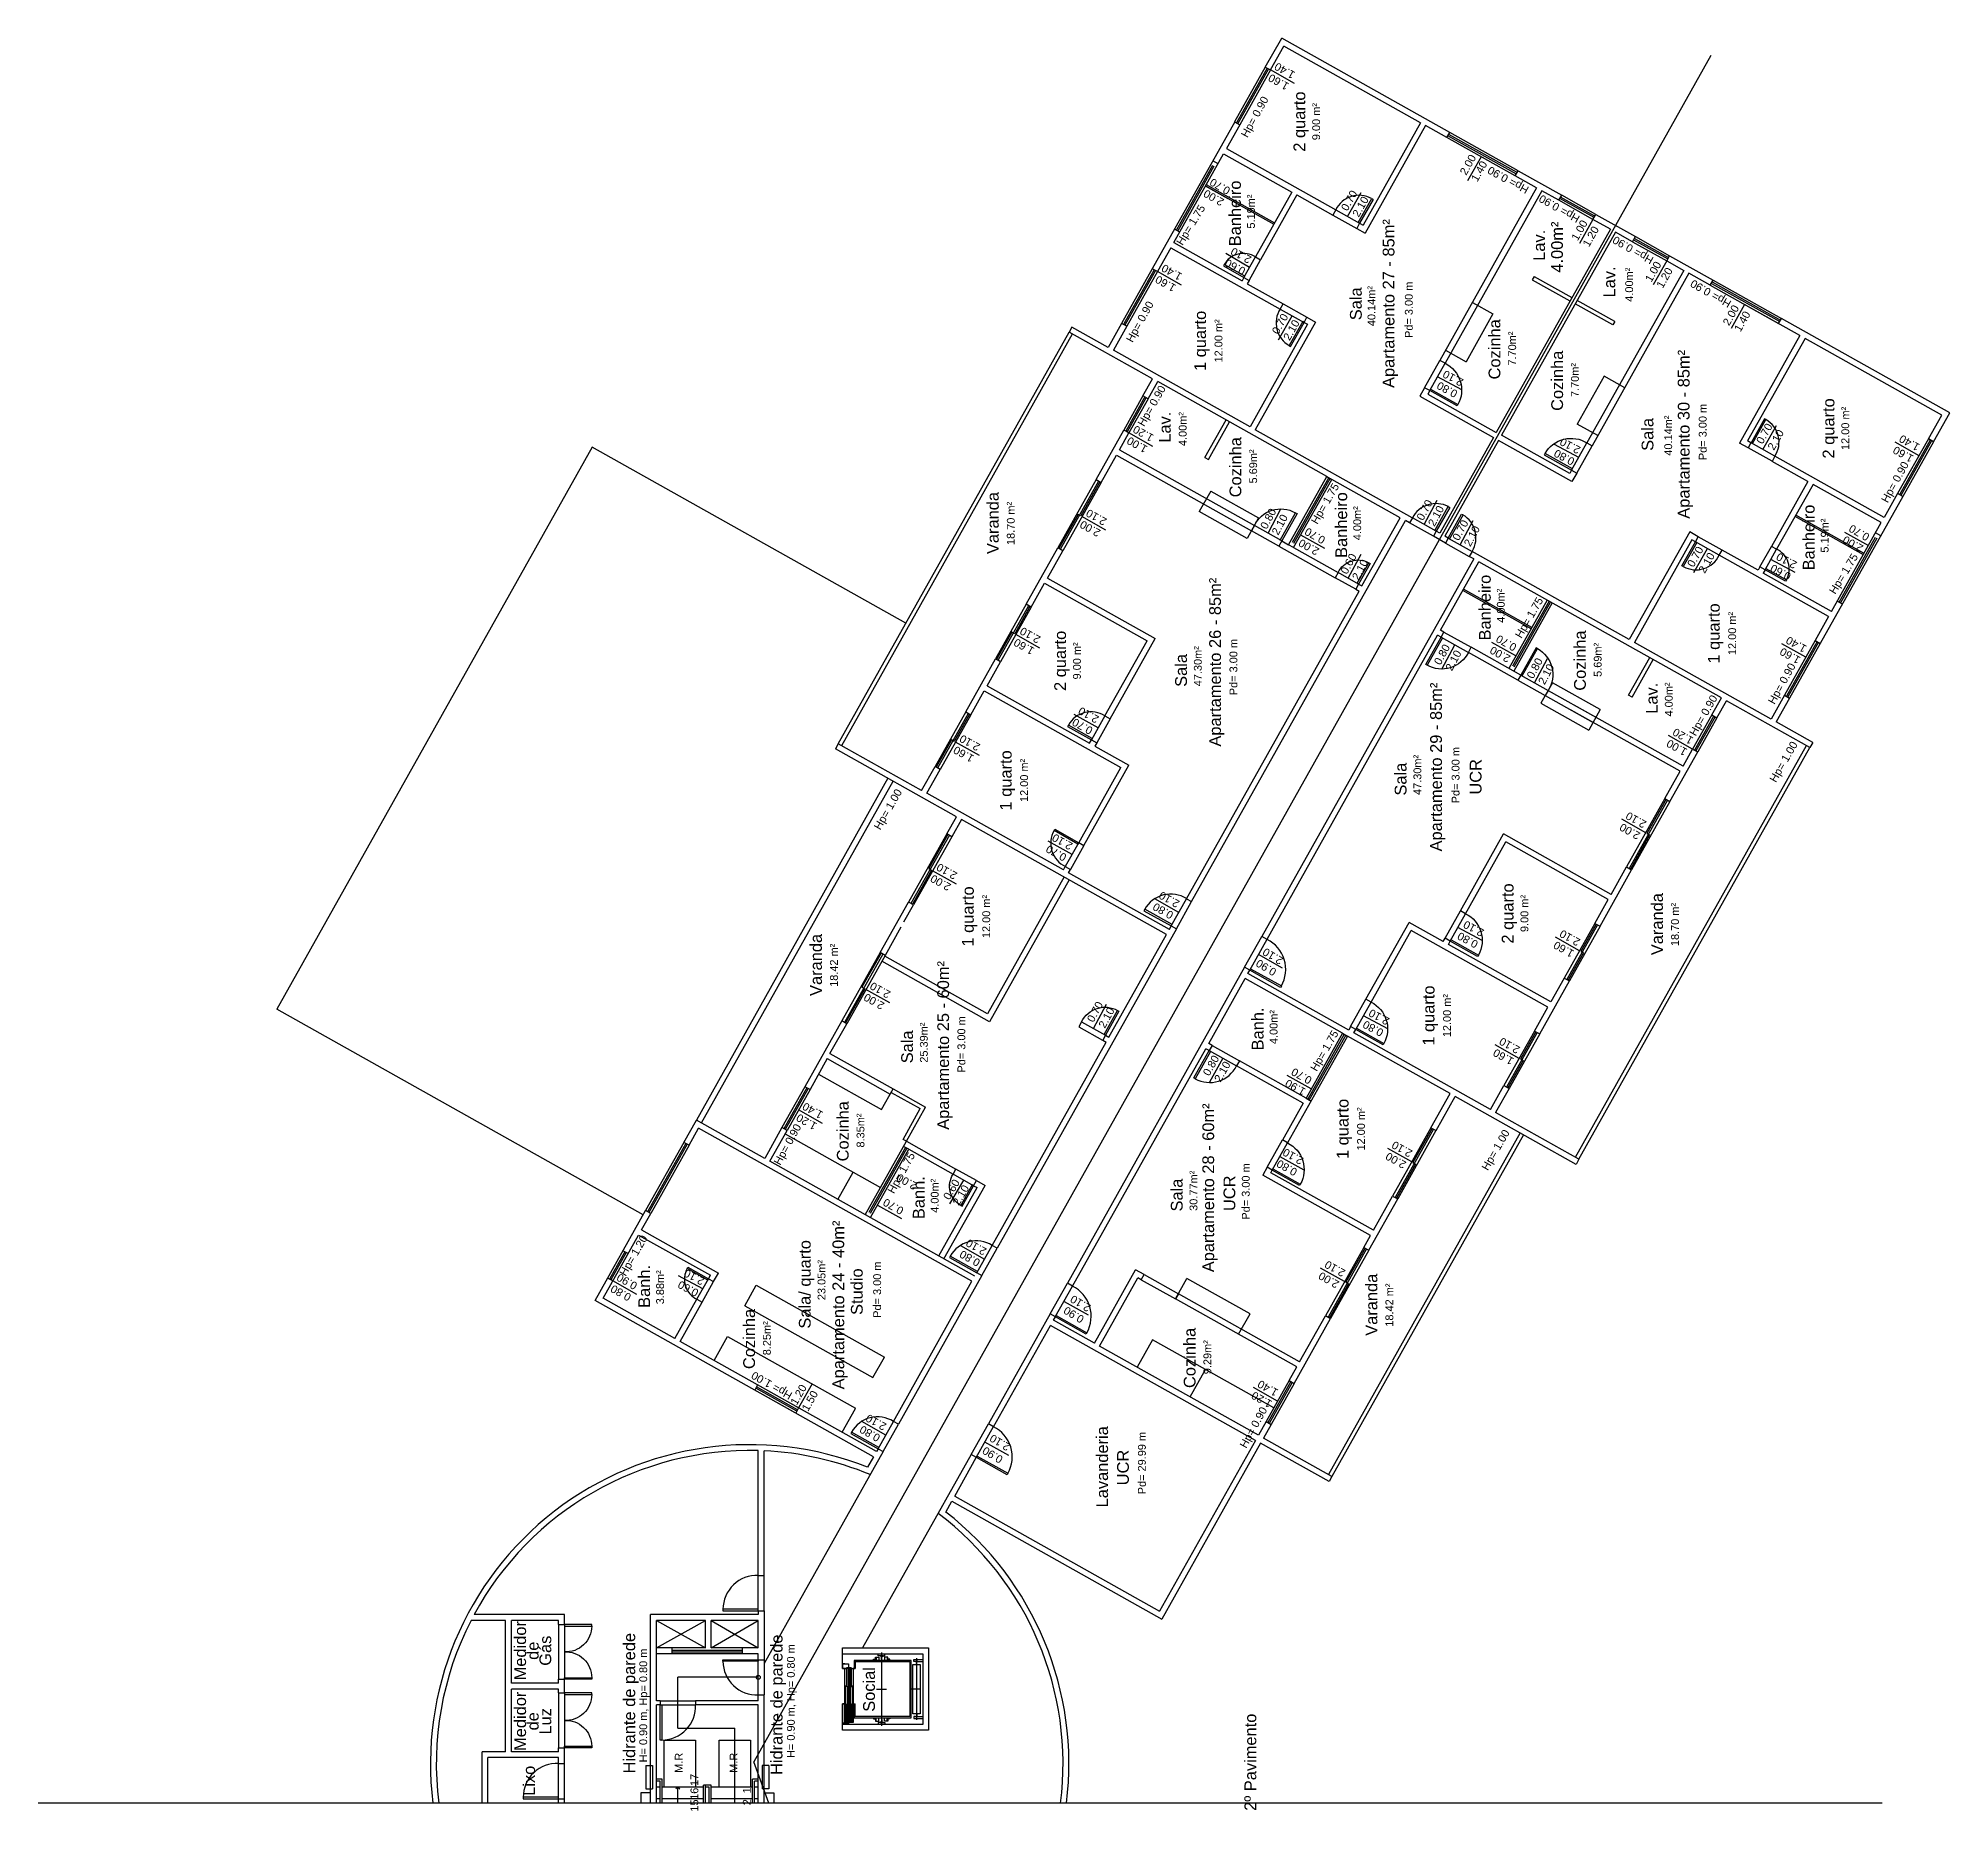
# Model space of a CAD drawing. Header units: millimetres. Extents: x -210 to 1173, y -437 to 320.
# Drawn here: x 862.41 to 911.2, y -326.82 to -281.57 of the extents above; entities that cross this region are included whole.
import ezdxf
from ezdxf.enums import TextEntityAlignment as Align

# ---------------------------------------------------------------- set-up
doc = ezdxf.new("R2010")
doc.units = ezdxf.units.MM
doc.header["$LTSCALE"] = 0.3
for name, pattern in [('DASHDOTX2', [50.8, 25.4, -12.7, 0, -12.7]), ('DASHED2', [9.525, 6.35, -3.175]), ('LTYPE_4', [112.5, 56.25, -56.25]), ('LTYPE_6', [168.75, 112.5, -28.125, 0, -28.125])]:
    doc.linetypes.add(name, pattern=pattern)
for name, color, linetype in [('CORTE', 6, 'Continuous'), ('COTAS', 1, 'Continuous'), ('ESQUADRIAS', 3, 'Continuous'), ('LAYER_0', 6, 'Continuous'), ('LINHA DE CORTE', 6, 'DASHDOTX2'), ('PISO', 1, 'Continuous'), ('PROJEÇÃO', 1, 'DASHED2'), ('TEXTOS', 2, 'Continuous'), ('VISTA', 2, 'Continuous')]:
    doc.layers.add(name, color=color, linetype=linetype)
doc.styles.add('2MM 1_100', font='ARIAL.TTF', dxfattribs={"height": 0.2})
doc.styles.add('3MM 1_100', font='ARIAL.TTF', dxfattribs={"height": 0.3})

msp = doc.modelspace()

# ---------------------------------------------------------------- texts
at = {"layer": 'TEXTOS'}
for s, height, rotation, style, p in [('1.60', 0.2, 150.7031, '2MM 1_100', (894.069, -282.689)), ('1.40', 0.2, 150.7031, '2MM 1_100', (894.226, -282.399)), ('2 quarto', 0.3, 89.999, '3MM 1_100', (894.601, -283.698)), ('Hp= 0.90', 0.2, 61.2405, '2MM 1_100', (893.461, -283.576)), ('9.00 m²', 0.2, 89.999, '2MM 1_100', (895.03, -283.698)), ('2.00', 0.2, 60.7189, '2MM 1_100', (898.904, -284.798)), ('1.40', 0.2, 60.7189, '2MM 1_100', (899.19, -284.964)), ('Hp= 0.90', 0.2, 151.2563, '2MM 1_100', (899.931, -285.19)), ('2.00', 0.2, 150.1342, '2MM 1_100', (892.414, -285.643)), ('0.70', 0.2, 150.1342, '2MM 1_100', (892.574, -285.355)), ('Banheiro', 0.3, 89.999, '3MM 1_100', (892.958, -286.041)), ('0.70', 0.2, 60.7394, '2MM 1_100', (895.872, -285.712)), ('Hp= 1.75', 0.2, 58.7068, '2MM 1_100', (891.829, -286.335)), ('5.19m²', 0.2, 89.999, '2MM 1_100', (893.366, -285.994)), ('2.10', 0.2, 60.7394, '2MM 1_100', (896.162, -285.868)), ('Hp= 0.90', 0.2, 150.175, '2MM 1_100', (901.237, -285.923)), ('Apartamento 27 - 85m²', 0.3, 89.999, '3MM 1_100', (896.878, -288.343)), ('4.00m²', 0.3, 89.999, '3MM 1_100', (901.179, -286.902)), ('1.00', 0.2, 60.7123, '2MM 1_100', (901.75, -286.472)), ('1.20', 0.2, 60.7123, '2MM 1_100', (902.04, -286.629)), ('2.10', 0.2, 151.9277, '2MM 1_100', (893.111, -287.117)), ('Lav.', 0.3, 89.999, '3MM 1_100', (900.722, -286.855)), ('Hp= 0.90', 0.2, 150.175, '2MM 1_100', (903.118, -286.979)), ('1.40', 0.2, 150.7031, '2MM 1_100', (891.343, -287.546)), ('0.60', 0.2, 151.9277, '2MM 1_100', (892.96, -287.41)), ('1.00', 0.2, 60.7123, '2MM 1_100', (903.632, -287.528)), ('1.60', 0.2, 150.7031, '2MM 1_100', (891.185, -287.836)), ('40.14m²', 0.2, 89.999, '2MM 1_100', (896.441, -288.407)), ('Pd= 3.00 m', 0.2, 89.999, '2MM 1_100', (897.395, -288.502)), ('Lav.', 0.3, 89.999, '3MM 1_100', (902.514, -287.79)), ('4.00m²', 0.2, 89.999, '2MM 1_100', (903.02, -287.862)), ('1.20', 0.2, 60.7123, '2MM 1_100', (903.922, -287.685)), ('Hp= 0.90', 0.2, 150.175, '2MM 1_100', (905.103, -288.091)), ('Hp= 0.90', 0.2, 61.2405, '2MM 1_100', (890.529, -288.805)), ('Sala', 0.3, 89.999, '3MM 1_100', (896.043, -288.349)), ('2.00', 0.2, 60.7123, '2MM 1_100', (905.617, -288.64)), ('1 quarto', 0.3, 89.999, '3MM 1_100', (892.068, -289.296)), ('12.00 m²', 0.2, 89.999, '2MM 1_100', (892.537, -289.296)), ('0.70', 0.2, 60.7394, '2MM 1_100', (894.108, -288.861)), ('2.10', 0.2, 60.7394, '2MM 1_100', (894.398, -289.018)), ('Cozinha', 0.3, 89.999, '3MM 1_100', (899.582, -289.511)), ('1.40', 0.2, 60.7123, '2MM 1_100', (905.907, -288.797)), ('7.70m²', 0.2, 89.999, '2MM 1_100', (900.035, -289.492)), ('Cozinha', 0.3, 89.999, '3MM 1_100', (901.182, -290.314)), ('Apartamento 30 - 85m²', 0.3, 89.999, '3MM 1_100', (904.412, -291.681)), ('2.10', 0.2, 151.9097, '2MM 1_100', (898.524, -290.25)), ('7.70m²', 0.2, 89.999, '2MM 1_100', (901.635, -290.295)), ('Hp= 0.90', 0.2, 60.1782, '2MM 1_100', (890.832, -290.953)), ('0.80', 0.2, 151.9097, '2MM 1_100', (898.373, -290.543)), ('2 quarto', 0.3, 89.999, '3MM 1_100', (908.109, -291.53)), ('Lav.', 0.3, 89.999, '3MM 1_100', (891.167, -291.499)), ('4.00m²', 0.2, 89.999, '2MM 1_100', (891.623, -291.546)), ('Sala', 0.3, 89.999, '3MM 1_100', (903.489, -291.683)), ('40.14m²', 0.2, 89.999, '2MM 1_100', (904.017, -291.714)), ('Pd= 3.00 m', 0.2, 89.999, '2MM 1_100', (904.897, -291.621)), ('12.00 m²', 0.2, 89.999, '2MM 1_100', (908.538, -291.53)), ('1.00', 0.2, 150.7156, '2MM 1_100', (890.459, -291.953)), ('1.20', 0.2, 150.7156, '2MM 1_100', (890.616, -291.663)), ('Cozinha', 0.3, 89.999, '3MM 1_100', (892.969, -292.521)), ('2.10', 0.2, 151.9097, '2MM 1_100', (901.513, -291.978)), ('0.70', 0.2, 60.7394, '2MM 1_100', (906.471, -291.662)), ('2.10', 0.2, 60.7394, '2MM 1_100', (906.761, -291.819)), ('1.40', 0.2, 150.7031, '2MM 1_100', (910.173, -291.902)), ('5.69m²', 0.2, 89.999, '2MM 1_100', (893.422, -292.501)), ('0.80', 0.2, 151.9097, '2MM 1_100', (901.362, -292.271)), ('1.60', 0.2, 150.7031, '2MM 1_100', (910.015, -292.192)), ('Hp= 0.90', 0.2, 61.2405, '2MM 1_100', (909.805, -292.899)), ('Varanda', 0.3, 89.999, '3MM 1_100', (886.776, -293.946)), ('Hp= 1.75', 0.2, 60.1782, '2MM 1_100', (895.257, -293.45)), ('Banheiro', 0.3, 89.999, '3MM 1_100', (895.671, -293.998)), ('18.70 m²', 0.2, 89.999, '2MM 1_100', (887.234, -293.956)), ('2.10', 0.2, 150.7156, '2MM 1_100', (889.417, -293.801)), ('0.80', 0.2, 61.9277, '2MM 1_100', (893.806, -293.835)), ('2.10', 0.2, 61.9277, '2MM 1_100', (894.099, -293.986)), ('4.00m²', 0.2, 89.999, '2MM 1_100', (896.078, -293.95)), ('0.70', 0.2, 61.9277, '2MM 1_100', (897.796, -293.613)), ('2.10', 0.2, 61.9277, '2MM 1_100', (898.089, -293.764)), ('Banheiro', 0.3, 89.999, '3MM 1_100', (907.603, -294.315)), ('2.00', 0.2, 150.7156, '2MM 1_100', (889.26, -294.091)), ('0.70', 0.2, 150.7156, '2MM 1_100', (894.999, -294.273)), ('0.70', 0.2, 61.9277, '2MM 1_100', (898.711, -294.127)), ('2.10', 0.2, 61.9277, '2MM 1_100', (899.005, -294.277)), ('5.19m²', 0.2, 89.999, '2MM 1_100', (908.011, -294.267)), ('0.70', 0.2, 150.1342, '2MM 1_100', (908.891, -294.195)), ('2.00', 0.2, 150.7156, '2MM 1_100', (894.842, -294.562)), ('0.60', 0.2, 61.9277, '2MM 1_100', (895.856, -294.985)), ('0.70', 0.2, 60.7394, '2MM 1_100', (904.707, -294.805)), ('2.10', 0.2, 60.7394, '2MM 1_100', (904.997, -294.962)), ('2.10', 0.2, 151.9277, '2MM 1_100', (907.037, -294.91)), ('Hp= 1.75', 0.2, 58.7068, '2MM 1_100', (908.493, -295.241)), ('2.00', 0.2, 150.1342, '2MM 1_100', (908.731, -294.483)), ('2.10', 0.2, 61.9277, '2MM 1_100', (896.149, -295.135)), ('0.60', 0.2, 151.9277, '2MM 1_100', (906.886, -295.203)), ('Apartamento 26 - 85m²', 0.3, 89.999, '3MM 1_100', (892.449, -297.498)), ('Banheiro', 0.3, 89.999, '3MM 1_100', (899.336, -296.105)), ('4.00m²', 0.2, 89.999, '2MM 1_100', (899.743, -296.057)), ('Hp= 1.75', 0.2, 60.1782, '2MM 1_100', (900.466, -296.361)), ('1 quarto', 0.3, 89.999, '3MM 1_100', (905.181, -296.765)), ('2.10', 0.2, 150.7156, '2MM 1_100', (887.728, -296.812)), ('12.00 m²', 0.2, 89.999, '2MM 1_100', (905.65, -296.765)), ('1.60', 0.2, 150.7156, '2MM 1_100', (887.571, -297.102)), ('2 quarto', 0.3, 89.999, '3MM 1_100', (888.494, -297.465)), ('9.00 m²', 0.2, 89.999, '2MM 1_100', (888.923, -297.465)), ('47.30m²', 0.2, 89.999, '2MM 1_100', (892.009, -297.601)), ('Pd= 3.00 m', 0.2, 89.999, '2MM 1_100', (892.918, -297.624)), ('0.80', 0.2, 61.9277, '2MM 1_100', (898.241, -297.302)), ('2.00', 0.2, 150.7156, '2MM 1_100', (899.726, -297.301)), ('0.70', 0.2, 150.7156, '2MM 1_100', (899.883, -297.011)), ('Cozinha', 0.3, 89.999, '3MM 1_100', (901.764, -297.458)), ('5.69m²', 0.2, 89.999, '2MM 1_100', (902.217, -297.439)), ('1.60', 0.2, 150.7031, '2MM 1_100', (907.127, -297.337)), ('1.40', 0.2, 150.7031, '2MM 1_100', (907.284, -297.047)), ('Sala', 0.3, 89.999, '3MM 1_100', (891.581, -297.709)), ('2.10', 0.2, 61.9277, '2MM 1_100', (898.534, -297.453)), ('0.80', 0.2, 61.9277, '2MM 1_100', (900.608, -297.652)), ('2.10', 0.2, 61.9277, '2MM 1_100', (900.901, -297.803)), ('Hp= 0.90', 0.2, 61.2405, '2MM 1_100', (906.917, -298.044)), ('Apartamento 29 - 85m²', 0.3, 89.999, '3MM 1_100', (898.09, -300.175)), ('Lav.', 0.3, 89.999, '3MM 1_100', (903.596, -298.418)), ('4.00m²', 0.2, 89.999, '2MM 1_100', (904.031, -298.45)), ('Hp= 0.90', 0.2, 60.1782, '2MM 1_100', (904.914, -298.856)), ('0.70', 0.2, 150.7156, '2MM 1_100', (889.062, -299.139)), ('2.10', 0.2, 150.7156, '2MM 1_100', (889.219, -298.85)), ('2.10', 0.2, 150.7156, '2MM 1_100', (886.187, -299.559)), ('1.00', 0.2, 150.7156, '2MM 1_100', (904.236, -299.681)), ('1.20', 0.2, 150.7156, '2MM 1_100', (904.393, -299.391)), ('Hp= 1.00', 0.2, 60.1782, '2MM 1_100', (906.961, -300.041)), ('1.60', 0.2, 150.7156, '2MM 1_100', (886.03, -299.849)), ('1 quarto', 0.3, 89.999, '3MM 1_100', (887.105, -300.516)), ('12.00 m²', 0.2, 89.999, '2MM 1_100', (887.574, -300.516)), ('Sala', 0.3, 89.999, '3MM 1_100', (897.186, -300.485)), ('47.30m²', 0.2, 89.999, '2MM 1_100', (897.614, -300.376)), ('Pd= 3.00 m', 0.2, 89.999, '2MM 1_100', (898.589, -300.383)), ('UCR', 0.3, 89.999, '3MM 1_100', (899.101, -300.425)), ('Hp= 1.00', 0.2, 60.1782, '2MM 1_100', (884.099, -301.254)), ('2.10', 0.2, 150.7156, '2MM 1_100', (903.194, -301.529)), ('2.10', 0.2, 150.7156, '2MM 1_100', (888.55, -302.086)), ('2.00', 0.2, 150.7156, '2MM 1_100', (903.037, -301.819)), ('0.70', 0.2, 150.7156, '2MM 1_100', (888.393, -302.375)), ('2.00', 0.2, 150.7156, '2MM 1_100', (885.443, -303.13)), ('2.10', 0.2, 150.7156, '2MM 1_100', (885.6, -302.84)), ('1 quarto', 0.3, 89.999, '3MM 1_100', (886.139, -303.99)), ('12.00 m²', 0.2, 89.999, '2MM 1_100', (886.608, -303.99)), ('2.10', 0.2, 150.7156, '2MM 1_100', (891.278, -303.56)), ('2 quarto', 0.3, 89.999, '3MM 1_100', (899.918, -303.914)), ('9.00 m²', 0.2, 89.999, '2MM 1_100', (900.347, -303.914)), ('Varanda', 0.3, 89.999, '3MM 1_100', (903.732, -304.186)), ('0.80', 0.2, 150.7156, '2MM 1_100', (891.121, -303.85)), ('18.70 m²', 0.2, 89.999, '2MM 1_100', (904.19, -304.195)), ('Varanda', 0.3, 89.999, '3MM 1_100', (882.262, -305.227)), ('0.80', 0.2, 151.9097, '2MM 1_100', (898.898, -304.595)), ('2.10', 0.2, 151.9097, '2MM 1_100', (899.049, -304.301)), ('2.10', 0.2, 150.7156, '2MM 1_100', (901.506, -304.539)), ('18.42 m²', 0.2, 89.999, '2MM 1_100', (882.72, -305.236)), ('2.10', 0.2, 148.8922, '2MM 1_100', (893.923, -305.008, 0)), ('1.60', 0.2, 150.7156, '2MM 1_100', (901.349, -304.829)), ('Apartamento 25 - 60m²', 0.3, 89.999, '3MM 1_100', (885.508, -307.282)), ('0.90', 0.2, 148.8922, '2MM 1_100', (893.753, -305.297, 0)), ('2.10', 0.2, 150.7156, '2MM 1_100', (883.9, -305.873)), ('1 quarto', 0.3, 89.999, '3MM 1_100', (897.9, -306.521)), ('2.00', 0.2, 150.7156, '2MM 1_100', (883.743, -306.162)), ('0.70', 0.2, 61.9277, '2MM 1_100', (889.383, -306.423)), ('2.10', 0.2, 61.9277, '2MM 1_100', (889.677, -306.574)), ('Banh.', 0.3, 89.999, '3MM 1_100', (893.536, -306.861)), ('4.00m²', 0.2, 89.999, '2MM 1_100', (893.944, -306.813)), ('2.10', 0.2, 151.9097, '2MM 1_100', (896.634, -306.559)), ('12.00 m²', 0.2, 89.999, '2MM 1_100', (898.369, -306.521)), ('Sala', 0.3, 89.999, '3MM 1_100', (884.588, -307.319)), ('25.39m²', 0.2, 89.999, '2MM 1_100', (885.015, -307.21)), ('Pd= 3.00 m', 0.2, 89.999, '2MM 1_100', (885.973, -307.256)), ('Hp= 1.75', 0.2, 60.1782, '2MM 1_100', (895.24, -307.416)), ('0.80', 0.2, 151.9097, '2MM 1_100', (896.483, -306.852)), ('1.60', 0.2, 150.7156, '2MM 1_100', (899.808, -307.576)), ('2.10', 0.2, 150.7156, '2MM 1_100', (899.965, -307.287)), ('0.80', 0.2, 60.6975, '2MM 1_100', (892.345, -307.793, 0)), ('2.10', 0.2, 60.6975, '2MM 1_100', (892.635, -307.95, 0)), ('0.70', 0.2, 150.7156, '2MM 1_100', (894.656, -308.066)), ('1.90', 0.2, 150.7156, '2MM 1_100', (894.499, -308.356)), ('1.40', 0.2, 150.7156, '2MM 1_100', (882.177, -308.947)), ('Cozinha', 0.3, 89.999, '3MM 1_100', (882.946, -309.474)), ('Apartamento 28 - 60m²', 0.3, 89.999, '3MM 1_100', (892.275, -310.917)), ('1 quarto', 0.3, 89.999, '3MM 1_100', (895.706, -309.414)), ('12.00 m²', 0.2, 89.999, '2MM 1_100', (896.175, -309.414)), ('Hp= 0.90', 0.2, 61.253, '2MM 1_100', (881.534, -309.808)), ('1.20', 0.2, 150.7156, '2MM 1_100', (882.02, -309.236)), ('8.35m²', 0.2, 89.999, '2MM 1_100', (883.398, -309.454)), ('2.10', 0.2, 150.7156, '2MM 1_100', (897.221, -309.932)), ('Hp= 1.00', 0.2, 60.1782, '2MM 1_100', (899.61, -309.95)), ('Hp= 1.75', 0.2, 61.253, '2MM 1_100', (884.438, -310.535)), ('Pd= 3.00 m', 0.2, 89.999, '2MM 1_100', (893.233, -311.011)), ('0.80', 0.2, 150.7156, '2MM 1_100', (894.282, -310.408)), ('2.10', 0.2, 150.7156, '2MM 1_100', (894.439, -310.119)), ('2.00', 0.2, 150.7156, '2MM 1_100', (897.063, -310.221)), ('2.00', 0.2, 150.7156, '2MM 1_100', (884.58, -310.765)), ('Banh.', 0.3, 89.999, '3MM 1_100', (884.884, -311.168)), ('4.00m²', 0.2, 89.999, '2MM 1_100', (885.292, -311.12)), ('0.60', 0.2, 59.5036, '2MM 1_100', (885.72, -310.959)), ('Sala', 0.3, 89.999, '3MM 1_100', (891.471, -311.102)), ('30.77m²', 0.2, 89.999, '2MM 1_100', (891.899, -310.993)), ('UCR', 0.3, 89.999, '3MM 1_100', (892.816, -311.057)), ('0.70', 0.2, 150.7156, '2MM 1_100', (884.235, -311.397)), ('2.10', 0.2, 59.5036, '2MM 1_100', (885.96, -311.104)), ('Apartamento 24 - 40m²', 0.3, 89.999, '3MM 1_100', (882.832, -313.908)), ('Hp= 1.20', 0.2, 60.1782, '2MM 1_100', (877.601, -312.645)), ('Sala/ quarto', 0.3, 89.999, '3MM 1_100', (881.976, -313.382)), ('2.10', 0.2, 150.7156, '2MM 1_100', (886.351, -312.434)), ('23.05m²', 0.2, 89.999, '2MM 1_100', (882.403, -313.273)), ('0.80', 0.2, 150.7156, '2MM 1_100', (886.189, -312.721)), ('2.10', 0.2, 150.7156, '2MM 1_100', (895.509, -312.984)), ('0.90', 0.2, 150.7156, '2MM 1_100', (877.436, -313.313)), ('Banh.', 0.3, 89.999, '3MM 1_100', (877.875, -313.435)), ('3.88m²', 0.2, 89.999, '2MM 1_100', (878.282, -313.456)), ('2.10', 0.2, 151.9277, '2MM 1_100', (879.149, -313.201)), ('Studio', 0.3, 89.999, '3MM 1_100', (883.304, -313.569)), ('Pd= 3.00 m', 0.2, 89.999, '2MM 1_100', (883.823, -313.517)), ('2.00', 0.2, 150.7156, '2MM 1_100', (895.351, -313.274)), ('Varanda', 0.3, 89.999, '3MM 1_100', (896.441, -313.902)), ('0.80', 0.2, 150.7156, '2MM 1_100', (877.279, -313.603)), ('0.60', 0.2, 151.9277, '2MM 1_100', (878.998, -313.494)), ('2.10', 0.2, 148.8922, '2MM 1_100', (889.012, -313.871, 0)), ('18.42 m²', 0.2, 89.999, '2MM 1_100', (896.899, -313.911)), ('Cozinha', 0.3, 89.999, '3MM 1_100', (880.555, -314.776)), ('0.90', 0.2, 148.8922, '2MM 1_100', (888.842, -314.16, 0)), ('8.25m²', 0.2, 89.999, '2MM 1_100', (881.008, -314.757)), ('Cozinha', 0.3, 89.999, '3MM 1_100', (891.8, -315.26)), ('9.29m²', 0.2, 89.999, '2MM 1_100', (892.253, -315.241)), ('Hp= 1.00', 0.2, 150.175, '2MM 1_100', (881.131, -315.965)), ('1.20', 0.2, 60.7123, '2MM 1_100', (881.815, -316.198)), ('1.50', 0.2, 60.7123, '2MM 1_100', (882.105, -316.355)), ('1.20', 0.2, 150.7156, '2MM 1_100', (893.638, -316.326)), ('1.40', 0.2, 150.7156, '2MM 1_100', (893.795, -316.036)), ('Hp= 0.90', 0.2, 61.253, '2MM 1_100', (893.428, -317.033)), ('0.80', 0.2, 150.7156, '2MM 1_100', (883.637, -317.194)), ('2.10', 0.2, 150.7156, '2MM 1_100', (883.794, -316.905)), ('Lavanderia', 0.3, 89.999, '3MM 1_100', (889.567, -318.039)), ('Pd= 29.99 m', 0.2, 89.999, '2MM 1_100', (890.581, -317.945)), ('0.90', 0.2, 148.8922, '2MM 1_100', (886.77, -317.739, 0)), ('2.10', 0.2, 148.8922, '2MM 1_100', (886.956, -317.423, 0)), ('UCR', 0.3, 89.999, '3MM 1_100', (890.098, -318.058)), ('Medidor', 0.3, 89.999, '3MM 1_100', (874.71, -322.735)), ('de', 0.3, 89.999, '3MM 1_100', (875.031, -322.735)), ('Gás', 0.3, 89.999, '3MM 1_100', (875.353, -322.735)), ('Hidrante de parede', 0.3, 89.999, '3MM 1_100', (877.496, -324.074)), ('Hidrante de parede', 0.3, 89.999, '3MM 1_100', (881.257, -324.114)), ('H= 0.90 m, Hp= 0.80 m', 0.2, 89.999, '2MM 1_100', (877.852, -324.134)), ('H= 0.90 m, Hp= 0.80 m', 0.2, 89.999, '2MM 1_100', (881.621, -324.021)), ('Social', 0.3, 89.999, '3MM 1_100', (883.616, -323.723)), ('Medidor', 0.3, 89.999, '3MM 1_100', (874.71, -324.536)), ('de', 0.3, 89.999, '3MM 1_100', (875.031, -324.536)), ('Luz', 0.3, 89.999, '3MM 1_100', (875.353, -324.536)), ('2º Pavimento', 0.3, 89.999, '3MM 1_100', (893.35, -325.582)), ('M.R', 0.2, 89.999, '2MM 1_100', (878.758, -325.596)), ('M.R', 0.2, 89.999, '2MM 1_100', (880.158, -325.596)), ('Lixo', 0.3, 89.999, '3MM 1_100', (874.938, -326.055)), ('17', 0.2, 89.999, '2MM 1_100', (879.155, -326.031)), ('16', 0.2, 89.999, '2MM 1_100', (879.158, -326.387)), ('1', 0.2, 89.999, '2MM 1_100', (880.496, -326.301)), ('15', 0.2, 89.999, '2MM 1_100', (879.158, -326.687)), ('2', 0.2, 89.999, '2MM 1_100', (880.496, -326.601))]:
    msp.add_text(s, height=height, rotation=rotation, dxfattribs=dict(at, style=style)).set_placement(p, align=Align.MIDDLE_CENTER)

# ---------------------------------------------------------------- linework, layer by layer
for p, q in [((905.109, -282.013), (880.675, -325.571)), ((881.059, -326.625), (880.675, -325.571)), ((909.476, -326.625), (862.408, -326.625))]:
    msp.add_line(p, q)
at = {"layer": 'CORTE'}
for p, q in [((893.731, -282.307), (894.153, -281.569)), ((893.862, -282.38), (894.204, -281.77)), ((898.442, -283.975), (894.153, -281.569)), ((897.693, -283.725), (894.204, -281.77)), ((893.731, -282.307), (893.862, -282.38)), ((892.955, -283.707), (890.847, -287.46)), ((893.08, -283.776), (892.737, -284.387)), ((892.949, -283.703), (893.08, -283.776)), ((897.693, -283.725), (896.226, -286.343)), ((897.824, -283.798), (896.284, -286.548)), ((898.369, -284.105), (897.824, -283.798)), ((898.369, -284.105), (898.442, -283.974)), ((892.737, -284.387), (895.528, -285.952)), ((891.393, -286.786), (892.665, -284.518)), ((892.665, -284.518), (894.407, -285.495)), ((900.113, -285.084), (900.186, -284.953)), ((900.186, -284.953), (901.298, -285.576)), ((892.203, -285.337), (893.947, -286.315)), ((892.223, -285.302), (893.967, -286.281)), ((900.658, -285.389), (898.19, -289.795)), ((900.658, -285.389), (900.113, -285.084)), ((894.407, -285.495), (893.479, -287.153)), ((894.538, -285.569), (893.61, -287.226)), ((894.538, -285.569), (895.455, -286.083)), ((900.789, -285.463), (898.321, -289.868)), ((901.225, -285.707), (900.789, -285.463)), ((901.225, -285.707), (901.298, -285.576)), ((895.528, -285.952), (895.455, -286.083)), ((896.139, -286.294), (896.066, -286.425)), ((896.066, -286.425), (896.284, -286.548)), ((896.139, -286.294), (896.226, -286.343)), ((901.733, -285.992), (901.733, -285.992)), ((901.733, -285.992), (901.733, -285.992)), ((902.097, -286.196), (902.171, -286.065)), ((902.54, -286.445), (902.097, -286.196)), ((902.171, -286.065), (903.18, -286.632)), ((891.32, -286.917), (890.978, -287.527)), ((891.32, -286.917), (894.111, -288.482)), ((891.393, -286.786), (893.137, -287.764)), ((902.54, -286.445), (899.627, -291.633)), ((902.54, -286.445), (899.627, -291.633)), ((902.671, -286.518), (899.758, -291.706)), ((902.671, -286.518), (899.758, -291.706)), ((903.107, -286.763), (902.671, -286.518)), ((903.107, -286.763), (903.18, -286.632)), ((893.479, -287.153), (893.61, -287.226)), ((903.979, -287.252), (904.052, -287.121)), ((903.979, -287.252), (904.415, -287.497)), ((904.052, -287.121), (905.165, -287.744)), ((890.978, -287.527), (890.847, -287.454)), ((893.185, -287.676), (893.137, -287.764)), ((893.185, -287.676), (893.316, -287.75)), ((893.316, -287.75), (893.267, -287.837)), ((893.267, -287.837), (894.184, -288.351)), ((904.415, -287.496), (901.943, -291.9)), ((904.546, -287.57), (902.074, -291.973)), ((905.091, -287.875), (904.546, -287.57)), ((905.091, -287.875), (905.165, -287.744)), ((894.111, -288.482), (894.184, -288.351)), ((907.381, -289.159), (905.963, -288.364)), ((890.065, -288.85), (889.723, -289.461)), ((890.196, -288.923), (890.065, -288.85)), ((894.809, -288.873), (893.342, -291.491)), ((895.013, -288.816), (893.473, -291.564)), ((894.722, -288.824), (894.795, -288.694)), ((894.722, -288.824), (894.809, -288.873)), ((894.795, -288.694), (895.013, -288.816)), ((906.836, -288.853), (906.909, -288.722)), ((911.205, -291.132), (906.909, -288.723)), ((888.797, -288.942), (888.726, -289.069)), ((890.854, -290.262), (888.726, -289.069)), ((889.723, -289.461), (888.797, -288.942)), ((890.196, -288.923), (889.854, -289.534)), ((907.381, -289.158), (905.839, -291.906)), ((907.511, -289.233), (906.043, -291.849)), ((911, -291.189), (907.511, -289.233)), ((893.342, -291.491), (889.854, -289.534)), ((898.321, -289.868), (898.19, -289.795)), ((890.609, -290.698), (890.854, -290.262)), ((890.74, -290.772), (890.985, -290.336)), ((895.302, -292.758), (890.985, -290.336)), ((890.74, -290.772), (890.609, -290.698)), ((897.799, -290.493), (897.676, -290.711)), ((897.676, -290.711), (899.554, -291.764)), ((897.929, -290.566), (897.799, -290.493)), ((897.929, -290.566), (897.881, -290.654)), ((897.881, -290.654), (899.627, -291.633)), ((910.658, -291.8), (911, -291.189)), ((910.788, -291.873), (911.204, -291.132)), ((889.411, -292.836), (890.12, -291.571)), ((890.007, -292.08), (890.251, -291.644)), ((890.251, -291.644), (890.12, -291.571)), ((897.485, -293.814), (893.473, -291.564)), ((899.554, -291.764), (898.183, -294.205)), ((899.554, -291.764), (898.183, -294.205)), ((901.502, -292.685), (899.758, -291.706)), ((910.788, -291.873), (910.658, -291.8)), ((889.542, -292.91), (889.933, -292.211)), ((889.933, -292.211), (893.379, -294.143)), ((890.007, -292.08), (893.452, -294.012)), ((899.685, -291.837), (898.314, -294.279)), ((899.685, -291.837), (898.314, -294.279)), ((901.56, -292.889), (899.685, -291.837)), ((901.943, -291.9), (902.074, -291.973)), ((906.057, -292.028), (905.839, -291.906)), ((906.13, -291.898), (906.043, -291.849)), ((906.13, -291.898), (906.057, -292.028)), ((906.741, -292.24), (906.667, -292.371)), ((909.532, -293.805), (906.741, -292.24)), ((894.324, -294.501), (895.302, -292.758)), ((901.551, -292.598), (901.502, -292.685)), ((901.551, -292.598), (901.682, -292.671)), ((901.682, -292.671), (901.56, -292.889)), ((907.584, -292.885), (906.667, -292.371)), ((889.411, -292.836), (889.542, -292.91)), ((894.455, -294.574), (895.433, -292.831)), ((897.177, -293.809), (895.433, -292.831)), ((907.584, -292.885), (906.654, -294.542)), ((907.715, -292.958), (906.785, -294.615)), ((909.457, -293.936), (907.715, -292.958)), ((910.005, -293.268), (907.9, -297.018)), ((909.874, -293.195), (909.532, -293.805)), ((910.005, -293.268), (909.874, -293.195)), ((909.019, -294.722), (907.275, -293.744)), ((891.852, -303.608), (897.307, -293.882)), ((893.452, -294.012), (893.379, -294.143)), ((896.2, -295.552), (897.177, -293.809)), ((897.414, -293.942), (897.307, -293.882)), ((897.486, -293.814), (897.414, -293.942)), ((898.096, -294.156), (898.024, -294.285)), ((898.183, -294.205), (898.096, -294.156)), ((904.566, -294.173), (903.024, -296.92)), ((904.784, -294.296), (904.566, -294.173)), ((909, -294.757), (907.255, -293.779)), ((908.186, -296.203), (909.457, -293.936)), ((887.625, -296.021), (888.432, -294.581)), ((888.171, -295.353), (888.563, -294.654)), ((888.563, -294.654), (888.432, -294.581)), ((894.15, -294.403), (894.076, -294.534)), ((894.076, -294.534), (895.516, -295.341)), ((894.15, -294.403), (894.324, -294.501)), ((894.455, -294.574), (895.589, -295.21)), ((898.329, -294.456), (898.024, -294.285)), ((898.401, -294.328), (898.314, -294.279)), ((898.401, -294.328), (898.329, -294.456)), ((899.012, -294.67), (898.94, -294.798)), ((903.024, -296.92), (899.012, -294.67)), ((904.623, -294.377), (903.155, -296.993)), ((904.711, -294.426), (904.623, -294.377)), ((904.711, -294.426), (904.784, -294.296)), ((905.321, -294.769), (905.394, -294.638)), ((906.311, -295.152), (905.394, -294.638)), ((906.785, -294.615), (906.654, -294.542)), ((899.051, -294.861), (893.645, -304.499)), ((895.589, -295.21), (895.516, -295.341)), ((898.205, -296.679), (899.183, -294.935)), ((899.051, -294.861), (898.94, -294.798)), ((905.375, -298.408), (899.183, -294.935)), ((908.112, -296.334), (905.321, -294.769)), ((906.36, -295.065), (906.311, -295.152)), ((906.491, -295.138), (906.36, -295.065)), ((906.491, -295.138), (906.442, -295.226)), ((887.755, -296.094), (888.098, -295.484)), ((888.098, -295.484), (890.715, -296.951)), ((888.171, -295.353), (890.919, -296.893)), ((891.723, -303.536), (896.126, -295.683)), ((896.113, -295.504), (896.039, -295.634)), ((896.039, -295.634), (896.126, -295.683)), ((896.113, -295.504), (896.2, -295.552)), ((900.516, -296.646), (898.772, -295.667)), ((900.536, -296.611), (898.792, -295.632)), ((908.186, -296.203), (906.442, -295.226)), ((887.755, -296.094), (887.625, -296.021)), ((900.927, -295.913), (899.949, -297.657)), ((901.058, -295.987), (900.08, -297.731)), ((898.292, -296.728), (898.205, -296.679)), ((908.112, -296.334), (907.769, -296.944)), ((889.639, -298.869), (890.715, -296.951)), ((889.769, -298.943), (890.919, -296.893)), ((893.777, -304.573), (898.131, -296.81)), ((898.218, -296.859), (898.131, -296.81)), ((898.218, -296.859), (898.292, -296.728)), ((898.916, -297.25), (898.989, -297.119)), ((900.254, -297.829), (898.989, -297.119)), ((906.644, -298.95), (903.155, -296.993)), ((907.769, -296.944), (907.9, -297.018)), ((886.084, -298.767), (886.842, -297.416)), ((886.63, -298.1), (886.973, -297.49)), ((886.973, -297.49), (886.842, -297.416)), ((900.181, -297.96), (898.916, -297.25)), ((886.63, -298.1), (889.247, -299.567)), ((900.254, -297.829), (900.181, -297.96)), ((886.215, -298.841), (886.557, -298.231)), ((886.556, -298.231), (890.046, -300.187)), ((900.952, -298.22), (900.879, -298.351)), ((900.879, -298.351), (902.1, -299.036)), ((900.952, -298.22), (902.173, -298.905)), ((904.397, -300.153), (901.615, -298.592)), ((905.131, -298.844), (905.375, -298.408)), ((905.261, -298.918), (905.506, -298.482)), ((907.634, -299.675), (905.506, -298.482)), ((906.986, -298.34), (906.644, -298.95)), ((907.117, -298.413), (906.775, -299.022)), ((906.986, -298.34), (907.117, -298.413)), ((886.084, -298.767), (886.215, -298.841)), ((889.639, -298.869), (889.769, -298.943)), ((904.324, -300.284), (901.541, -298.723)), ((902.173, -298.905), (902.1, -299.036)), ((905.131, -298.844), (905.261, -298.918)), ((907.707, -299.545), (906.775, -299.022)), ((882.831, -299.579), (882.758, -299.709)), ((884.959, -300.773), (882.831, -299.579)), ((889.247, -299.567), (889.296, -299.48)), ((889.296, -299.48), (889.427, -299.553)), ((889.427, -299.553), (889.378, -299.641)), ((906.702, -299.153), (906.701, -299.154)), ((907.707, -299.545), (907.634, -299.675)), ((885.846, -301.442), (882.758, -299.709)), ((889.378, -299.641), (890.25, -300.129)), ((904.062, -301.055), (904.772, -299.79)), ((904.397, -300.153), (904.641, -299.717)), ((904.641, -299.717), (904.772, -299.79)), ((884.959, -300.773), (885.301, -300.163)), ((885.09, -300.846), (885.432, -300.236)), ((885.432, -300.236), (885.301, -300.163)), ((888.97, -302.106), (890.046, -300.187)), ((889.1, -302.179), (890.25, -300.129)), ((903.932, -300.982), (904.324, -300.284)), ((888.579, -302.803), (885.09, -300.846)), ((903.932, -300.982), (904.062, -301.055)), ((885.6, -301.879), (885.846, -301.442)), ((885.976, -301.515), (885.731, -301.953)), ((891.209, -304.451), (885.976, -301.515)), ((885.731, -301.953), (885.6, -301.879)), ((898.715, -303.846), (899.816, -301.884)), ((902.562, -303.425), (899.816, -301.884)), ((888.969, -302.105), (889.1, -302.179)), ((898.845, -303.92), (899.873, -302.088)), ((902.488, -303.556), (899.873, -302.088)), ((888.593, -302.982), (886.637, -306.473)), ((888.579, -302.803), (888.627, -302.716)), ((888.627, -302.716), (888.758, -302.789)), ((888.709, -302.877), (888.758, -302.79)), ((891.282, -304.321), (888.709, -302.877)), ((902.277, -304.24), (903.084, -302.8)), ((902.562, -303.425), (902.953, -302.726)), ((902.953, -302.726), (903.084, -302.8)), ((888.724, -303.056), (886.694, -306.677)), ((883.899, -304.911), (884.622, -303.624)), ((884.501, -304.131), (884.753, -303.697)), ((884.753, -303.697), (884.622, -303.624)), ((891.723, -303.536), (891.852, -303.608)), ((898.845, -303.92), (898.715, -303.846)), ((902.146, -304.166), (902.488, -303.556)), ((884.428, -304.262), (884.031, -304.985)), ((891.461, -304.306), (886.886, -312.461)), ((889.741, -307.068), (891.209, -304.451)), ((891.282, -304.321), (891.331, -304.233)), ((891.331, -304.233), (891.461, -304.306)), ((896.3, -306.104), (897.401, -304.141)), ((896.431, -306.177), (897.459, -304.346)), ((898.275, -304.632), (897.401, -304.141)), ((900.948, -306.304), (897.459, -304.346)), ((902.146, -304.166), (902.277, -304.24)), ((884.031, -304.985), (883.9, -304.912)), ((893.778, -304.574), (893.645, -304.499)), ((898.275, -304.632), (898.323, -304.544)), ((898.454, -304.617), (898.323, -304.544)), ((898.406, -304.705), (898.454, -304.617)), ((901.021, -306.172), (898.406, -304.705)), ((886.694, -306.677), (883.946, -305.135)), ((886.637, -306.473), (884.019, -305.004)), ((893.204, -305.284), (888.679, -313.351)), ((893.337, -305.358), (893.204, -305.284)), ((893.288, -305.446), (893.337, -305.358)), ((895.86, -306.889), (893.288, -305.446)), ((892.286, -307.234), (893.215, -305.577)), ((895.701, -306.971), (893.215, -305.577)), ((900.736, -306.987), (901.494, -305.635)), ((901.363, -305.562), (901.021, -306.172)), ((901.363, -305.562), (901.494, -305.635)), ((896.431, -306.177), (896.3, -306.104)), ((900.605, -306.914), (900.948, -306.304)), ((882.922, -306.656), (881.981, -308.335)), ((882.619, -307.49), (883.053, -306.73)), ((883.053, -306.73), (882.922, -306.656)), ((889.043, -306.677), (888.97, -306.808)), ((895.909, -306.802), (895.86, -306.889)), ((896.04, -306.875), (895.909, -306.802)), ((895.991, -306.962), (896.04, -306.875)), ((900.605, -306.914), (900.736, -306.987)), ((886.757, -312.389), (889.668, -307.199)), ((888.81, -313.425), (892.212, -307.365)), ((889.654, -307.019), (889.581, -307.15)), ((889.581, -307.15), (889.668, -307.199)), ((889.654, -307.019), (889.741, -307.068)), ((892.299, -307.413), (892.212, -307.365)), ((892.373, -307.283), (892.286, -307.234)), ((892.373, -307.283), (892.299, -307.413)), ((895.832, -307.045), (894.302, -309.77)), ((895.7, -306.971), (894.771, -308.628)), ((898.448, -308.512), (895.832, -307.045)), ((899.48, -308.92), (895.991, -306.962)), ((882.546, -307.62), (882.112, -308.408)), ((882.546, -307.62), (884.158, -308.524)), ((882.619, -307.49), (884.231, -308.393)), ((893.07, -307.674), (892.997, -307.805)), ((894.698, -308.759), (892.997, -307.805)), ((894.771, -308.628), (893.07, -307.674)), ((882.112, -308.408), (881.981, -308.335)), ((899.48, -308.92), (899.822, -308.309)), ((899.953, -308.383), (899.611, -308.993)), ((899.822, -308.309), (899.953, -308.383)), ((894.698, -308.759), (894.172, -309.697)), ((897.959, -309.383), (898.448, -308.512)), ((898.09, -309.457), (898.578, -308.586)), ((901.666, -310.318), (898.578, -308.586)), ((878.89, -309.756), (879.209, -309.187)), ((880.953, -310.165), (879.209, -309.187)), ((901.739, -310.187), (899.611, -308.993)), ((879.021, -309.829), (878.89, -309.756)), ((879.021, -309.829), (879.266, -309.391)), ((886.244, -313.304), (879.266, -309.391)), ((881.394, -309.381), (880.954, -310.165)), ((881.084, -310.238), (881.525, -309.455)), ((881.525, -309.455), (881.394, -309.381)), ((883.519, -311.605), (884.571, -309.73)), ((884.571, -309.73), (885.836, -310.439)), ((894.302, -309.77), (894.171, -309.696)), ((897.959, -309.383), (898.09, -309.457)), ((886.317, -313.173), (881.084, -310.238)), ((883.65, -311.679), (884.628, -309.934)), ((884.628, -309.934), (885.762, -310.57)), ((901.739, -310.187), (901.666, -310.318)), ((885.762, -310.57), (885.836, -310.439)), ((886.286, -310.863), (886.359, -310.733)), ((886.359, -310.733), (886.577, -310.855)), ((893.779, -310.394), (893.669, -310.59)), ((896.417, -312.132), (893.669, -310.59)), ((893.908, -310.466), (893.779, -310.394)), ((893.872, -310.532), (893.908, -310.466)), ((896.49, -312.001), (893.872, -310.532)), ((885.394, -312.657), (886.373, -310.912)), ((885.526, -312.729), (886.577, -310.855)), ((886.286, -310.863), (886.373, -310.912)), ((896.375, -312.511), (897.111, -311.201)), ((896.49, -312.001), (896.98, -311.128)), ((896.98, -311.127), (897.111, -311.201)), ((876.625, -313.795), (877.912, -311.5)), ((877.807, -311.993), (878.043, -311.573)), ((878.043, -311.573), (877.912, -311.5)), ((876.829, -313.737), (877.734, -312.123)), ((877.734, -312.123), (879.566, -313.15)), ((877.807, -311.993), (879.77, -313.093)), ((896.246, -312.438), (896.417, -312.132)), ((886.886, -312.461), (886.757, -312.389)), ((896.244, -312.437), (896.375, -312.511)), ((879.517, -313.237), (879.566, -313.15)), ((879.517, -313.237), (879.648, -313.311)), ((879.648, -313.311), (879.77, -313.093)), ((886.495, -313.159), (884.366, -316.953)), ((886.361, -313.083), (886.495, -313.159)), ((889.37, -314.886), (890.422, -313.011)), ((889.501, -314.959), (890.479, -313.215)), ((890.64, -313.133), (890.422, -313.011)), ((890.566, -313.264), (890.479, -313.215)), ((890.566, -313.264), (890.64, -313.133)), ((878.661, -314.764), (876.829, -313.737)), ((878.661, -314.764), (879.224, -313.761)), ((879.224, -313.761), (879.355, -313.834)), ((884.238, -316.881), (886.244, -313.304)), ((888.813, -313.426), (888.679, -313.351)), ((891.512, -313.622), (891.438, -313.753)), ((894.533, -315.489), (891.438, -313.753)), ((894.606, -315.358), (891.512, -313.622)), ((883.733, -317.781), (876.625, -313.795)), ((878.792, -314.838), (879.355, -313.834)), ((879.12, -314.242), (879.12, -314.242)), ((888.236, -314.135), (886.662, -316.941)), ((888.372, -314.211), (888.239, -314.136)), ((888.323, -314.299), (888.372, -314.211)), ((894.606, -315.358), (895.267, -314.182)), ((895.266, -314.181), (895.397, -314.255)), ((886.796, -317.016), (888.248, -314.428)), ((893.481, -317.364), (888.248, -314.428)), ((889.37, -314.886), (888.322, -314.298)), ((894.468, -315.912), (895.399, -314.255)), ((883.807, -317.65), (878.792, -314.838)), ((893.554, -317.233), (889.501, -314.959)), ((894.337, -315.838), (894.533, -315.489)), ((880.771, -315.948), (880.698, -316.079)), ((894.337, -315.838), (894.468, -315.912)), ((881.818, -316.535), (881.745, -316.666)), ((884.366, -316.953), (884.238, -316.881)), ((886.796, -317.016), (886.662, -316.941)), ((893.75, -316.885), (893.554, -317.233)), ((893.881, -316.958), (893.685, -317.307)), ((893.75, -316.885), (893.881, -316.958)), ((880.788, -320.814), (880.788, -317.627)), ((880.938, -320.814), (880.938, -317.633)), ((883.975, -317.651), (880.938, -323.057)), ((883.847, -317.579), (883.807, -317.65)), ((883.847, -317.579), (883.975, -317.651)), ((893.481, -317.364), (891.034, -321.725)), ((893.612, -317.438), (891.092, -321.929)), ((895.358, -318.417), (893.612, -317.438)), ((895.431, -318.287), (893.685, -317.307)), ((886.222, -317.726), (883.452, -322.664)), ((883.733, -317.781), (883.58, -318.051)), ((885.802, -318.79), (886.353, -317.799)), ((886.356, -317.801), (886.222, -317.726)), ((895.431, -318.287), (895.358, -318.417)), ((885.577, -319.195), (885.73, -318.92)), ((885.73, -318.92), (891.092, -321.929)), ((885.802, -318.79), (891.034, -321.725)), ((874.338, -320.371), (874.338, -320.368)), ((880.788, -320.814), (880.938, -320.814)), ((874.338, -321.964), (873.456, -321.964)), ((875.838, -321.814), (873.535, -321.814)), ((874.338, -325.314), (874.338, -321.964)), ((874.488, -323.564), (874.488, -321.964)), ((875.688, -321.964), (874.488, -321.964)), ((875.688, -322.064), (875.688, -321.964)), ((875.838, -322.064), (875.838, -321.814)), ((878.038, -326.625), (878.038, -321.814)), ((880.788, -321.814), (878.038, -321.814)), ((878.188, -322.814), (878.188, -321.964)), ((879.438, -321.964), (878.188, -321.964)), ((878.188, -321.964), (879.438, -322.664)), ((878.188, -322.664), (879.438, -321.964)), ((879.438, -322.664), (879.438, -321.964)), ((879.588, -322.664), (879.588, -321.964)), ((880.788, -321.964), (879.588, -321.964)), ((879.588, -322.664), (880.788, -321.964)), ((879.588, -321.964), (880.788, -322.664)), ((880.788, -321.714), (880.788, -321.814)), ((880.788, -321.714), (880.938, -321.714)), ((880.788, -322.664), (880.788, -321.964)), ((880.938, -321.714), (880.938, -322.964)), ((880.938, -321.814), (880.938, -321.814)), ((875.688, -322.064), (875.838, -322.064)), ((879.438, -322.664), (878.188, -322.664)), ((878.188, -324.014), (878.188, -322.814)), ((880.788, -322.814), (878.188, -322.814)), ((880.788, -322.664), (879.588, -322.664)), ((880.788, -322.964), (880.788, -322.814)), ((882.938, -322.664), (885.138, -322.664)), ((882.938, -323.069), (882.938, -322.664)), ((882.938, -322.814), (884.988, -322.814)), ((883.259, -323.014), (883.258, -323.015)), ((884.988, -322.814), (884.988, -324.614)), ((885.138, -322.664), (885.138, -324.764)), ((875.688, -323.564), (875.688, -323.464)), ((875.688, -323.464), (875.838, -323.464)), ((875.838, -323.814), (875.838, -323.464)), ((880.738, -323.413), (880.737, -323.414)), ((875.688, -323.564), (874.488, -323.564)), ((874.488, -325.314), (874.488, -323.714)), ((875.688, -323.714), (874.488, -323.714)), ((875.688, -323.814), (875.688, -323.714)), ((875.688, -323.814), (875.838, -323.814)), ((880.788, -324.014), (880.788, -323.864)), ((880.938, -326.625), (880.938, -323.864)), ((878.288, -324.014), (878.188, -324.014)), ((878.288, -324.114), (878.188, -324.114)), ((878.188, -326.625), (878.188, -324.114)), ((880.788, -324.014), (879.188, -324.014)), ((880.788, -324.114), (879.188, -324.114)), ((880.788, -326.625), (880.788, -324.114)), ((882.938, -324.764), (882.938, -324.589)), ((884.988, -324.614), (882.938, -324.614)), ((885.138, -324.764), (882.938, -324.764)), ((884.988, -324.614), (883.088, -324.614)), ((873.738, -326.625), (873.738, -325.314)), ((874.338, -325.314), (873.738, -325.314)), ((873.888, -326.625), (873.888, -325.464)), ((875.688, -325.464), (873.888, -325.464)), ((875.688, -325.314), (874.488, -325.314)), ((875.688, -325.314), (875.688, -325.214)), ((875.688, -325.214), (875.838, -325.214)), ((875.688, -325.614), (875.688, -325.464)), ((875.838, -325.614), (875.838, -325.214)), ((875.688, -325.614), (875.838, -325.614)), ((877.918, -325.664), (877.918, -326.264)), ((877.918, -325.664), (878.088, -325.664)), ((878.088, -325.664), (878.088, -326.264)), ((881.058, -325.664), (880.888, -325.664)), ((880.888, -325.664), (880.888, -326.264)), ((881.058, -325.664), (881.058, -326.264)), ((877.918, -326.264), (878.088, -326.264)), ((881.058, -326.264), (880.888, -326.264)), ((875.688, -326.625), (875.688, -326.514)), ((875.688, -326.514), (875.838, -326.514)), ((875.838, -326.625), (875.838, -326.514))]:
    msp.add_line(p, q, dxfattribs=at)
for points in [[(878.038, -326.625), (878.038, -326.364), (877.788, -326.364), (877.788, -326.625)], [(880.938, -326.625), (880.938, -326.364), (881.188, -326.364), (881.188, -326.625)]]:
    msp.add_lwpolyline(points, dxfattribs=at)
for radius, start, end in [(8.15, 68.3188, 187.0521), (8, 88.4297, 151.555), (8, 67.3905, 87.3546), (8, 352.815, 53.0514), (8.15, 352.9479, 52.0841), (8, 152.7699, 187.185), (8, 152.7699, 187.185)]:
    msp.add_arc((880.569, -325.624), radius, start, end, dxfattribs=at)
at = {"layer": 'COTAS'}
for p, q in [((894.475, -282.724), (893.862, -282.38)), ((899.241, -284.594), (898.897, -285.207)), ((892.2, -285.335), (892.775, -285.659)), ((895.834, -286.122), (896.178, -285.509)), ((902.097, -286.196), (901.753, -286.809)), ((892.726, -287.058), (893.332, -287.415)), ((903.979, -287.252), (903.635, -287.865)), ((891.591, -287.871), (890.978, -287.527)), ((905.964, -288.364), (905.62, -288.977)), ((894.072, -289.266), (894.416, -288.653)), ((898.745, -290.548), (898.125, -290.217)), ((890.864, -291.988), (890.251, -291.644)), ((906.436, -292.068), (906.78, -291.454)), ((901.735, -292.276), (901.114, -291.945)), ((910.421, -292.228), (909.808, -291.884)), ((893.801, -294.207), (894.132, -293.587)), ((897.791, -293.985), (898.122, -293.365)), ((889.665, -294.126), (889.052, -293.782)), ((898.707, -294.499), (899.037, -293.879)), ((908.517, -294.175), (909.13, -294.519)), ((895.248, -294.598), (894.635, -294.254)), ((904.672, -295.211), (905.016, -294.598)), ((895.851, -295.357), (896.182, -294.737)), ((907.258, -295.208), (906.638, -294.877)), ((887.976, -297.137), (887.363, -296.794)), ((898.236, -297.675), (898.567, -297.054)), ((900.131, -297.336), (899.518, -296.992)), ((907.533, -297.372), (906.92, -297.028)), ((900.603, -298.024), (900.934, -297.404)), ((889.467, -299.175), (888.854, -298.831)), ((886.436, -299.884), (885.823, -299.54)), ((904.641, -299.717), (904.028, -299.373)), ((903.442, -301.854), (902.829, -301.51)), ((888.798, -302.411), (888.185, -302.067)), ((885.848, -303.165), (885.235, -302.821)), ((891.527, -303.885), (890.913, -303.541)), ((899.27, -304.6), (898.65, -304.269)), ((901.755, -304.864), (901.142, -304.52)), ((884.149, -306.198), (883.535, -305.854)), ((889.349, -306.849), (889.679, -306.228)), ((896.856, -306.857), (896.236, -306.526)), ((900.214, -307.612), (899.601, -307.268)), ((892.648, -307.609), (892.304, -308.222)), ((894.904, -308.391), (894.291, -308.047)), ((882.425, -309.272), (881.812, -308.928)), ((897.469, -310.257), (896.856, -309.913)), ((885.68, -311.33), (886.037, -310.724)), ((883.829, -311.356), (884.442, -311.7)), ((885.949, -312.394), (886.562, -312.738)), ((879.371, -313.499), (878.75, -313.168)), ((895.757, -313.309), (895.144, -312.966)), ((877.685, -313.638), (877.072, -313.295)), ((882.162, -315.922), (881.818, -316.535)), ((894.044, -316.361), (893.431, -316.018)), ((884.043, -317.23), (883.43, -316.886)), ((880.788, -323.414), (878.738, -323.414)), ((878.738, -324.714), (878.738, -323.414)), ((878.738, -324.714), (880.188, -324.714)), ((880.188, -326.625), (880.188, -324.714)), ((878.738, -326.214), (878.687, -326.264)), ((878.738, -326.214), (878.787, -326.264)), ((878.738, -326.625), (878.738, -326.214))]:
    msp.add_line(p, q, dxfattribs=at)
at = {"layer": 'COTAS', "extrusion": (2.53096e-12, 2.49682e-12, -1)}
for p, q in [((894.169, -305.309), (893.555, -304.965)), ((887.186, -317.751), (886.573, -317.407))]:
    msp.add_line(p, q, dxfattribs=at)
at = {"layer": 'COTAS', "extrusion": (1.0679e-16, -5.9938e-17, -1)}
msp.add_line((894.104, -310.118), (894.717, -310.462), dxfattribs=at)
at = {"layer": 'COTAS', "extrusion": (8.11386e-13, 3.46144e-12, -1)}
msp.add_line((888.593, -313.819), (889.206, -314.163), dxfattribs=at)
at = {"layer": 'COTAS'}
msp.add_circle((880.788, -323.414), 0.05, dxfattribs=at)
at = {"layer": 'ESQUADRIAS'}
for p, q in [((893.779, -282.334), (892.997, -283.73)), ((893.814, -282.353), (893.032, -283.749)), ((900.14, -285.036), (898.395, -284.057)), ((900.159, -285.001), (898.415, -284.023)), ((902.124, -286.148), (901.252, -285.659)), ((902.144, -286.114), (901.271, -285.624)), ((903.134, -286.715), (904.006, -287.204)), ((903.153, -286.68), (904.025, -287.169)), ((890.895, -287.481), (890.113, -288.877)), ((890.93, -287.501), (890.148, -288.896)), ((905.118, -287.827), (906.863, -288.805)), ((905.138, -287.792), (906.882, -288.77)), ((890.657, -290.725), (890.168, -291.598)), ((890.692, -290.745), (890.203, -291.617)), ((910.706, -291.827), (909.922, -293.222)), ((910.74, -291.846), (909.957, -293.241)), ((889.476, -292.873), (888.498, -294.618)), ((889.511, -292.893), (889.022, -293.765)), ((888.952, -293.726), (888.463, -294.598)), ((889.022, -293.765), (888.952, -293.726)), ((887.69, -296.058), (886.907, -297.453)), ((887.725, -296.077), (887.334, -296.775)), ((887.264, -296.736), (886.872, -297.433)), ((887.334, -296.775), (887.264, -296.736)), ((907.817, -296.971), (907.034, -298.367)), ((907.852, -296.991), (907.069, -298.386)), ((886.149, -298.804), (885.367, -300.2)), ((886.184, -298.824), (885.793, -299.521)), ((905.179, -298.871), (904.689, -299.744)), ((905.213, -298.891), (904.724, -299.763)), ((885.723, -299.482), (885.332, -300.18)), ((885.793, -299.521), (885.723, -299.482)), ((903.997, -301.019), (903.019, -302.763)), ((903.962, -300.999), (903.473, -301.871)), ((885.666, -301.916), (884.687, -303.661)), ((885.631, -301.897), (885.142, -302.769)), ((903.543, -301.91), (903.054, -302.783)), ((903.473, -301.871), (903.543, -301.91)), ((885.211, -302.808), (884.722, -303.68)), ((885.142, -302.769), (885.211, -302.808)), ((902.211, -304.203), (901.429, -305.599)), ((902.176, -304.184), (901.785, -304.881)), ((883.965, -304.949), (882.987, -306.693)), ((883.924, -304.925), (883.435, -305.798)), ((901.855, -304.921), (901.464, -305.618)), ((901.785, -304.881), (901.855, -304.921)), ((883.505, -305.837), (883.016, -306.709)), ((883.435, -305.798), (883.505, -305.837)), ((900.636, -306.931), (900.244, -307.629)), ((900.671, -306.951), (899.888, -308.346)), ((900.314, -307.668), (899.923, -308.366)), ((900.244, -307.629), (900.314, -307.668)), ((882.029, -308.362), (881.442, -309.408)), ((882.064, -308.381), (881.477, -309.428)), ((878.938, -309.783), (877.96, -311.527)), ((878.973, -309.802), (877.995, -311.547)), ((898.024, -309.421), (897.045, -311.166)), ((897.989, -309.402), (897.499, -310.274)), ((897.569, -310.313), (897.08, -311.185)), ((897.499, -310.274), (897.569, -310.313)), ((896.312, -312.474), (895.333, -314.218)), ((896.277, -312.454), (895.787, -313.327)), ((895.857, -313.366), (895.368, -314.238)), ((895.787, -313.327), (895.857, -313.366)), ((881.771, -316.618), (880.725, -316.031)), ((881.791, -316.583), (880.744, -315.997)), ((894.385, -315.865), (893.798, -316.912)), ((894.42, -315.885), (893.833, -316.931))]:
    msp.add_line(p, q, dxfattribs=at)
for points in [[(896.14, -286.293), (896.105, -286.273), (896.447, -285.662), (896.482, -285.682)], [(893.185, -287.676), (893.205, -287.641), (892.682, -287.348), (892.662, -287.383)], [(894.721, -288.825), (894.687, -288.805), (894.344, -289.416), (894.379, -289.435)], [(906.131, -291.896), (906.166, -291.916), (906.509, -291.306), (906.474, -291.286)], [(898.061, -294.137), (898.404, -293.527), (898.439, -293.546), (898.096, -294.156)], [(898.401, -294.328), (898.744, -293.718), (898.779, -293.737), (898.436, -294.347)], [(904.71, -294.427), (904.745, -294.446), (904.403, -295.057), (904.368, -295.037)], [(906.491, -295.138), (906.511, -295.104), (907.034, -295.397), (907.014, -295.432)], [(889.296, -299.48), (889.316, -299.445), (888.705, -299.103), (888.686, -299.138)], [(888.97, -302.106), (888.95, -302.14), (888.339, -301.798), (888.359, -301.763)], [(891.331, -304.233), (891.351, -304.198), (890.653, -303.807), (890.633, -303.842)], [(893.337, -305.358), (893.357, -305.324), (894.142, -305.764), (894.122, -305.799)], [(892.299, -307.413), (892.334, -307.433), (891.943, -308.131), (891.908, -308.111)], [(886.366, -313.087), (886.386, -313.052), (885.688, -312.66), (885.668, -312.695)], [(879.517, -313.237), (879.498, -313.272), (878.974, -312.979), (878.994, -312.944)], [(888.372, -314.211), (888.392, -314.176), (889.177, -314.617), (889.157, -314.652)], [(883.847, -317.579), (883.867, -317.544), (883.169, -317.153), (883.149, -317.188)], [(886.356, -317.801), (886.376, -317.766), (887.161, -318.206), (887.141, -318.241)], [(880.788, -321.714), (880.788, -321.674), (879.888, -321.674), (879.888, -321.714)], [(880.788, -322.964), (880.788, -323.004), (879.888, -323.004), (879.888, -322.964)], [(878.288, -324.114), (878.328, -324.114), (878.328, -325.014), (878.288, -325.014)], [(875.688, -326.514), (875.688, -326.474), (874.788, -326.474), (874.788, -326.514)]]:
    msp.add_lwpolyline(points, close=True, dxfattribs=at)
at = {"layer": 'ESQUADRIAS', "extrusion": (-8.67002e-14, 3.0712e-13, -1), "elevation": 0}
for points in [[(-897.929, -290.566), (-897.949, -290.531), (-898.647, -290.922), (-898.627, -290.957)], [(-896.04, -306.875), (-896.06, -306.84), (-896.758, -307.231), (-896.738, -307.266)]]:
    msp.add_lwpolyline(points, close=True, dxfattribs=at)
at = {"layer": 'ESQUADRIAS', "extrusion": (3.07267e-13, 8.61771e-14, -1), "elevation": 0}
msp.add_lwpolyline([(-901.551, -292.598), (-901.571, -292.563), (-900.873, -292.171), (-900.854, -292.206)], close=True, dxfattribs=at)
at = {"layer": 'ESQUADRIAS', "extrusion": (1.06817e-16, -5.98892e-17, -1)}
for points in [[(-894.15, -294.403), (-894.115, -294.384), (-894.506, -293.686), (-894.541, -293.705)], [(-896.113, -295.504), (-896.078, -295.484), (-896.371, -294.961), (-896.406, -294.98)]]:
    msp.add_lwpolyline(points, close=True, dxfattribs=at)
at = {"layer": 'ESQUADRIAS', "extrusion": (-1.06804e-16, 5.99128e-17, -1)}
for points in [[(-898.218, -296.859), (-898.253, -296.878), (-897.862, -297.576), (-897.827, -297.556)], [(-900.254, -297.829), (-900.289, -297.848), (-900.681, -297.151), (-900.646, -297.131)]]:
    msp.add_lwpolyline(points, close=True, dxfattribs=at)
at = {"layer": 'ESQUADRIAS', "extrusion": (-8.66354e-14, 3.07138e-13, -1), "elevation": 0}
msp.add_lwpolyline([(-898.454, -304.618), (-898.474, -304.583), (-899.172, -304.974), (-899.152, -305.009)], close=True, dxfattribs=at)
at = {"layer": 'ESQUADRIAS', "extrusion": (1.06798e-16, -5.99235e-17, -1)}
msp.add_lwpolyline([(-889.654, -307.02), (-889.619, -307), (-889.961, -306.39), (-889.996, -306.409)], close=True, dxfattribs=at)
at = {"layer": 'ESQUADRIAS', "extrusion": (1.0679e-16, -5.9938e-17, -1)}
msp.add_lwpolyline([(-893.908, -310.466), (-893.928, -310.431), (-894.626, -310.823), (-894.606, -310.858)], close=True, dxfattribs=at)
at = {"layer": 'ESQUADRIAS', "extrusion": (1.06829e-16, -5.98688e-17, -1)}
msp.add_lwpolyline([(-886.286, -310.863), (-886.251, -310.844), (-885.958, -311.367), (-885.992, -311.387)], close=True, dxfattribs=at)
at = {"layer": 'ESQUADRIAS', "extrusion": (-1.22461e-16, 4.29027e-21, -1)}
for points in [[(-875.838, -322.064), (-875.838, -322.104), (-876.538, -322.104), (-876.538, -322.064)], [(-875.838, -323.464), (-875.838, -323.424), (-876.538, -323.424), (-876.538, -323.464)], [(-875.838, -323.814), (-875.838, -323.854), (-876.538, -323.854), (-876.538, -323.814)], [(-875.838, -325.214), (-875.838, -325.174), (-876.538, -325.174), (-876.538, -325.214)]]:
    msp.add_lwpolyline(points, close=True, dxfattribs=at)
at = {"layer": 'LAYER_0', "color": 11}
for p, q in [((884.688, -322.984), (883.238, -322.984)), ((883.238, -322.984), (883.238, -323.187)), ((883.258, -323.014), (883.258, -323.189)), ((883.258, -323.014), (884.658, -323.014)), ((883.728, -322.959), (883.728, -322.953)), ((883.728, -322.953), (883.782, -322.953)), ((883.728, -322.959), (883.788, -322.959)), ((883.782, -322.953), (883.782, -322.899)), ((883.782, -322.899), (883.863, -322.899)), ((883.788, -322.959), (883.788, -322.899)), ((883.788, -322.959), (883.788, -322.984)), ((883.853, -322.864), (883.853, -322.814)), ((883.893, -322.864), (883.853, -322.864)), ((883.863, -322.899), (883.863, -322.959)), ((883.863, -322.959), (883.863, -322.984)), ((883.938, -322.864), (883.893, -322.864)), ((883.893, -322.864), (883.893, -322.868)), ((883.897, -322.872), (883.893, -322.868)), ((883.93, -322.874), (883.897, -322.872)), ((883.93, -322.874), (883.934, -322.877)), ((883.934, -322.893), (883.93, -322.897)), ((883.93, -322.939), (883.93, -322.897)), ((883.938, -322.939), (883.93, -322.939)), ((883.934, -322.893), (883.934, -322.877)), ((883.983, -322.864), (883.938, -322.864)), ((883.938, -322.939), (883.946, -322.939)), ((883.943, -322.877), (883.946, -322.874)), ((883.943, -322.893), (883.943, -322.877)), ((883.943, -322.893), (883.946, -322.897)), ((883.946, -322.874), (883.98, -322.872)), ((883.946, -322.939), (883.946, -322.897)), ((883.98, -322.872), (883.983, -322.868)), ((883.983, -322.864), (884.023, -322.864)), ((883.983, -322.864), (883.983, -322.868)), ((884.094, -322.899), (884.013, -322.899)), ((884.013, -322.899), (884.013, -322.959)), ((884.013, -322.959), (884.013, -322.984)), ((884.023, -322.864), (884.023, -322.814)), ((884.088, -322.959), (884.088, -322.899)), ((884.088, -322.959), (884.088, -322.984)), ((884.148, -322.959), (884.088, -322.959)), ((884.094, -322.953), (884.094, -322.899)), ((884.148, -322.953), (884.094, -322.953)), ((884.148, -322.959), (884.148, -322.953)), ((884.658, -323.014), (884.658, -324.414)), ((884.688, -324.444), (884.688, -322.984)), ((884.756, -323.01), (884.756, -322.96)), ((884.756, -322.96), (884.988, -322.96)), ((884.796, -323.01), (884.756, -323.01)), ((884.861, -323.01), (884.988, -323.01)), ((882.938, -323.189), (882.938, -323.069)), ((882.938, -323.069), (882.998, -323.069)), ((882.938, -323.189), (883.043, -323.189)), ((882.996, -323.071), (882.94, -323.071)), ((882.94, -323.071), (882.94, -323.187)), ((883.041, -323.187), (882.94, -323.187)), ((882.996, -323.084), (882.996, -323.071)), ((882.998, -323.084), (882.996, -323.084)), ((882.998, -323.069), (882.998, -323.084)), ((882.998, -323.069), (883.088, -323.069)), ((882.998, -324.589), (882.998, -323.189)), ((883.086, -323.172), (883.041, -323.172)), ((883.041, -323.172), (883.041, -323.187)), ((883.043, -323.189), (883.043, -323.174)), ((883.043, -323.174), (883.088, -323.174)), ((883.088, -323.177), (883.048, -323.177)), ((883.048, -323.177), (883.048, -323.659)), ((883.05, -323.657), (883.05, -323.179)), ((883.05, -323.179), (883.086, -323.179)), ((883.088, -323.159), (883.086, -323.159)), ((883.086, -323.159), (883.086, -323.172)), ((883.086, -323.179), (883.086, -323.192)), ((883.086, -323.192), (883.088, -323.192)), ((883.088, -323.069), (883.088, -323.159)), ((883.088, -323.159), (883.088, -324.589)), ((883.118, -323.159), (883.118, -324.564)), ((883.118, -323.159), (883.12, -323.159)), ((883.163, -323.174), (883.118, -323.174)), ((883.118, -323.177), (883.158, -323.177)), ((883.12, -323.192), (883.118, -323.192)), ((883.12, -323.159), (883.12, -323.172)), ((883.12, -323.172), (883.165, -323.172)), ((883.156, -323.179), (883.12, -323.179)), ((883.12, -323.179), (883.12, -323.192)), ((883.156, -323.657), (883.156, -323.179)), ((883.158, -323.177), (883.158, -323.659)), ((883.163, -323.189), (883.163, -323.174)), ((883.163, -323.189), (883.208, -323.189)), ((883.165, -323.172), (883.165, -323.187)), ((883.165, -323.187), (883.208, -323.187)), ((883.238, -323.187), (883.208, -323.187)), ((883.208, -323.189), (883.258, -323.189)), ((883.208, -323.189), (883.208, -324.564)), ((884.738, -323.084), (884.918, -323.084)), ((884.738, -324.344), (884.738, -323.084)), ((884.918, -323.084), (884.918, -324.344)), ((883.003, -323.639), (883.043, -323.639)), ((883.003, -323.639), (883.003, -324.109)), ((883.041, -323.641), (883.005, -323.641)), ((883.005, -324.107), (883.005, -323.641)), ((883.041, -323.654), (883.041, -323.641)), ((883.043, -323.654), (883.041, -323.654)), ((883.043, -323.639), (883.043, -323.654)), ((883.048, -323.659), (883.088, -323.659)), ((883.086, -323.657), (883.05, -323.657)), ((883.088, -323.644), (883.086, -323.644)), ((883.086, -323.644), (883.086, -323.657)), ((883.118, -323.644), (883.12, -323.644)), ((883.158, -323.659), (883.118, -323.659)), ((883.12, -323.644), (883.12, -323.657)), ((883.12, -323.657), (883.156, -323.657)), ((883.203, -323.639), (883.163, -323.639)), ((883.163, -323.639), (883.163, -323.654)), ((883.163, -323.654), (883.165, -323.654)), ((883.165, -323.654), (883.165, -323.641)), ((883.165, -323.641), (883.201, -323.641)), ((883.201, -324.107), (883.201, -323.641)), ((883.203, -323.639), (883.203, -324.109)), ((882.998, -324.089), (882.938, -324.089)), ((882.938, -324.089), (882.938, -324.589)), ((882.94, -324.587), (882.94, -324.091)), ((882.94, -324.091), (882.996, -324.091)), ((882.996, -324.091), (882.996, -324.104)), ((882.996, -324.104), (882.998, -324.104)), ((883.003, -324.109), (883.043, -324.109)), ((883.041, -324.107), (883.005, -324.107)), ((883.043, -324.094), (883.041, -324.094)), ((883.041, -324.094), (883.041, -324.107)), ((883.043, -324.109), (883.043, -324.094)), ((883.163, -324.109), (883.163, -324.094)), ((883.163, -324.094), (883.165, -324.094)), ((883.203, -324.109), (883.163, -324.109)), ((883.165, -324.094), (883.165, -324.107)), ((883.165, -324.107), (883.201, -324.107)), ((883.208, -324.089), (883.258, -324.089)), ((883.208, -324.104), (883.21, -324.104)), ((883.21, -324.104), (883.21, -324.091)), ((883.21, -324.091), (883.238, -324.091)), ((883.238, -324.091), (883.238, -324.444)), ((883.238, -324.444), (884.688, -324.444)), ((883.258, -324.414), (883.258, -324.089)), ((884.658, -324.414), (883.258, -324.414)), ((883.728, -324.469), (883.788, -324.469)), ((883.728, -324.469), (883.728, -324.475)), ((883.728, -324.475), (883.782, -324.475)), ((883.782, -324.475), (883.782, -324.529)), ((883.788, -324.469), (883.788, -324.444)), ((883.788, -324.469), (883.788, -324.529)), ((883.863, -324.469), (883.863, -324.444)), ((883.863, -324.529), (883.863, -324.469)), ((883.938, -324.489), (883.93, -324.489)), ((883.93, -324.489), (883.93, -324.531)), ((883.938, -324.489), (883.946, -324.489)), ((883.946, -324.489), (883.946, -324.531)), ((884.013, -324.469), (884.013, -324.444)), ((884.013, -324.529), (884.013, -324.469)), ((884.088, -324.469), (884.088, -324.444)), ((884.148, -324.469), (884.088, -324.469)), ((884.088, -324.469), (884.088, -324.529)), ((884.148, -324.475), (884.094, -324.475)), ((884.094, -324.475), (884.094, -324.529)), ((884.148, -324.469), (884.148, -324.475)), ((884.918, -324.344), (884.738, -324.344)), ((884.796, -324.418), (884.756, -324.418)), ((884.756, -324.418), (884.756, -324.468)), ((884.756, -324.468), (884.988, -324.468)), ((884.861, -324.418), (884.988, -324.418)), ((882.938, -324.589), (882.998, -324.589)), ((882.996, -324.587), (882.94, -324.587)), ((882.998, -324.574), (882.996, -324.574)), ((882.996, -324.574), (882.996, -324.587)), ((883.088, -324.589), (882.998, -324.589)), ((883.208, -324.564), (883.118, -324.564)), ((883.782, -324.529), (883.863, -324.529)), ((883.893, -324.564), (883.853, -324.564)), ((883.853, -324.564), (883.853, -324.614)), ((883.897, -324.556), (883.893, -324.559)), ((883.893, -324.564), (883.893, -324.559)), ((883.893, -324.564), (883.938, -324.564)), ((883.93, -324.554), (883.897, -324.556)), ((883.934, -324.534), (883.93, -324.531)), ((883.934, -324.55), (883.93, -324.554)), ((883.934, -324.534), (883.934, -324.55)), ((883.938, -324.564), (883.983, -324.564)), ((883.943, -324.534), (883.946, -324.531)), ((883.943, -324.534), (883.943, -324.55)), ((883.946, -324.554), (883.943, -324.55)), ((883.946, -324.554), (883.98, -324.556)), ((883.98, -324.556), (883.983, -324.559)), ((883.983, -324.564), (883.983, -324.559)), ((883.983, -324.564), (884.023, -324.564)), ((884.094, -324.529), (884.013, -324.529)), ((884.023, -324.564), (884.023, -324.614))]:
    msp.add_line(p, q, dxfattribs=at)
at = {"layer": 'LAYER_0'}
for p, q in [((883.534, -323.014), (883.534, -323.014)), ((883.258, -324.173), (883.258, -324.173)), ((883.533, -324.414), (883.533, -324.414)), ((884.658, -324.173), (884.658, -324.173))]:
    msp.add_line(p, q, dxfattribs=at)
at = {"layer": 'LAYER_0', "color": 1, "linetype": 'LTYPE_4'}
for p, q in [((883.797, -322.899), (883.797, -322.959)), ((883.797, -322.959), (883.797, -322.984)), ((884.08, -322.899), (884.08, -322.959)), ((884.08, -322.959), (884.08, -322.984)), ((883.797, -324.469), (883.797, -324.444)), ((883.797, -324.529), (883.797, -324.469)), ((884.08, -324.469), (884.08, -324.444)), ((884.08, -324.529), (884.08, -324.469))]:
    msp.add_line(p, q, dxfattribs=at)
at = {"layer": 'LAYER_0', "color": 15, "linetype": 'LTYPE_6'}
for p, q in [((883.938, -322.779), (883.938, -324.654)), ((884.828, -322.921), (884.828, -324.503)), ((883.81, -323.714), (884.063, -323.714)), ((884.939, -323.714), (884.709, -323.714))]:
    msp.add_line(p, q, dxfattribs=at)
at = {"layer": 'LAYER_0', "color": 1}
for p, q in [((884.861, -323.01), (884.796, -323.01)), ((884.8, -323.014), (884.796, -323.01)), ((884.826, -323.014), (884.8, -323.014)), ((884.824, -323.029), (884.826, -323.027)), ((884.824, -323.064), (884.824, -323.029)), ((884.826, -323.027), (884.826, -323.014)), ((884.83, -323.027), (884.83, -323.014)), ((884.857, -323.014), (884.83, -323.014)), ((884.83, -323.027), (884.832, -323.029)), ((884.832, -323.064), (884.832, -323.029)), ((884.857, -323.014), (884.861, -323.01)), ((884.832, -323.064), (884.824, -323.064)), ((883.063, -324.589), (883.063, -323.659)), ((883.073, -323.659), (883.073, -324.589)), ((883.133, -324.564), (883.133, -323.659)), ((883.143, -323.659), (883.143, -324.564)), ((883.018, -324.589), (883.018, -324.109)), ((883.028, -324.109), (883.028, -324.589)), ((883.178, -324.109), (883.178, -324.564)), ((883.188, -324.564), (883.188, -324.109)), ((884.8, -324.414), (884.796, -324.418)), ((884.796, -324.418), (884.861, -324.418)), ((884.8, -324.414), (884.826, -324.414)), ((884.824, -324.364), (884.832, -324.364)), ((884.824, -324.364), (884.824, -324.399)), ((884.826, -324.401), (884.824, -324.399)), ((884.826, -324.401), (884.826, -324.414)), ((884.832, -324.399), (884.83, -324.401)), ((884.83, -324.401), (884.83, -324.414)), ((884.83, -324.414), (884.857, -324.414)), ((884.832, -324.364), (884.832, -324.399)), ((884.857, -324.414), (884.861, -324.418))]:
    msp.add_line(p, q, dxfattribs=at)
at = {"layer": 'LAYER_0', "color": 7}
for p, q in [((882.938, -323.069), (883.088, -323.069)), ((883.088, -324.589), (882.938, -324.589))]:
    msp.add_line(p, q, dxfattribs=at)
at = {"layer": 'LINHA DE CORTE'}
for p, q in [((880.788, -322.964), (880.938, -322.964)), ((880.788, -323.864), (880.938, -323.864)), ((878.288, -324.014), (878.288, -324.114)), ((879.188, -324.014), (879.188, -324.114))]:
    msp.add_line(p, q, dxfattribs=at)
at = {"layer": 'PISO'}
for p, q in [((895.456, -286.082), (896.067, -286.424)), ((895.529, -285.951), (896.14, -286.293)), ((894.184, -288.351), (894.795, -288.694)), ((894.111, -288.482), (894.722, -288.825)), ((897.799, -290.493), (898.19, -289.795)), ((897.929, -290.566), (898.321, -289.868)), ((901.551, -292.598), (901.943, -291.9)), ((901.682, -292.671), (902.074, -291.973)), ((906.668, -292.37), (906.057, -292.027)), ((906.741, -292.239), (906.131, -291.896)), ((889.411, -292.836), (888.432, -294.581)), ((889.542, -292.91), (888.563, -294.654)), ((894.076, -294.534), (893.379, -294.143)), ((894.15, -294.403), (893.452, -294.012)), ((898.024, -294.285), (897.414, -293.942)), ((898.096, -294.156), (897.486, -293.814)), ((898.329, -294.456), (898.94, -294.798)), ((898.401, -294.328), (899.012, -294.67)), ((905.321, -294.769), (904.71, -294.427)), ((905.394, -294.638), (904.784, -294.296)), ((896.113, -295.504), (895.589, -295.21)), ((896.039, -295.634), (895.516, -295.341)), ((887.625, -296.021), (886.842, -297.416)), ((887.755, -296.094), (886.973, -297.49)), ((898.218, -296.859), (898.916, -297.25)), ((898.292, -296.728), (898.989, -297.119)), ((900.181, -297.96), (900.879, -298.351)), ((900.254, -297.829), (900.952, -298.22)), ((886.084, -298.767), (885.301, -300.163)), ((886.215, -298.841), (885.432, -300.236)), ((889.639, -298.869), (889.296, -299.48)), ((889.769, -298.943), (889.427, -299.553)), ((903.932, -300.982), (902.953, -302.726)), ((904.062, -301.055), (903.084, -302.8)), ((885.6, -301.879), (884.622, -303.624)), ((885.731, -301.953), (884.753, -303.697)), ((888.969, -302.105), (888.627, -302.716)), ((889.1, -302.179), (888.758, -302.789)), ((898.323, -304.544), (898.715, -303.846)), ((898.454, -304.617), (898.845, -303.92)), ((902.146, -304.166), (901.363, -305.562)), ((902.277, -304.24), (901.494, -305.635)), ((883.9, -304.912), (882.922, -306.656)), ((893.204, -305.284), (893.645, -304.499)), ((893.335, -305.357), (893.776, -304.572)), ((884.031, -304.985), (883.053, -306.73)), ((895.909, -306.802), (896.301, -306.104)), ((896.04, -306.875), (896.431, -306.177)), ((900.605, -306.914), (899.822, -308.309)), ((900.736, -306.987), (899.953, -308.383)), ((884.231, -308.393), (885.06, -308.858)), ((884.182, -308.481), (884.924, -308.896)), ((884.571, -309.73), (885.06, -308.858)), ((884.484, -309.681), (884.924, -308.896)), ((884.571, -309.73), (884.484, -309.681)), ((893.779, -310.394), (894.171, -309.696)), ((893.908, -310.466), (894.3, -309.769)), ((897.958, -309.385), (896.98, -311.129)), ((898.089, -309.458), (897.111, -311.202)), ((886.286, -310.863), (885.762, -310.57)), ((886.359, -310.733), (885.836, -310.439)), ((896.246, -312.437), (895.268, -314.182)), ((896.377, -312.511), (895.399, -314.255)), ((890.566, -313.264), (891.438, -313.753)), ((890.64, -313.133), (891.512, -313.622)), ((888.239, -314.136), (888.679, -313.351)), ((888.369, -314.21), (888.81, -313.425)), ((886.222, -317.726), (886.662, -316.941)), ((886.353, -317.799), (886.793, -317.014)), ((880.788, -321.714), (880.788, -320.814)), ((880.938, -321.714), (880.938, -320.814)), ((875.688, -322.064), (875.688, -323.464)), ((875.838, -322.064), (875.838, -323.464)), ((880.788, -323.864), (880.788, -322.964)), ((880.938, -322.964), (880.938, -323.864)), ((875.688, -323.814), (875.688, -325.214)), ((875.838, -323.814), (875.838, -325.214)), ((878.288, -324.014), (879.188, -324.014)), ((878.288, -324.114), (879.188, -324.114)), ((875.688, -326.514), (875.688, -325.614)), ((875.838, -326.514), (875.838, -325.614)), ((878.288, -326.214), (878.188, -326.214)), ((879.388, -326.214), (878.338, -326.214))]:
    msp.add_line(p, q, dxfattribs=at)
at = {"layer": 'PISO', "extrusion": (5.98557e-17, 1.06836e-16, -1)}
for p, q in [((893.185, -287.676), (893.479, -287.153)), ((893.316, -287.75), (893.61, -287.226))]:
    msp.add_line(p, q, dxfattribs=at)
at = {"layer": 'PISO', "extrusion": (5.99462e-17, 1.06785e-16, -1)}
for p, q in [((906.36, -295.065), (906.654, -294.542)), ((906.491, -295.138), (906.785, -294.615))]:
    msp.add_line(p, q, dxfattribs=at)
at = {"layer": 'PISO', "extrusion": (5.98892e-17, 1.06817e-16, -1)}
for p, q in [((891.331, -304.233), (891.723, -303.536)), ((891.461, -304.306), (891.852, -303.608)), ((886.366, -313.087), (886.757, -312.389)), ((886.495, -313.159), (886.886, -312.461))]:
    msp.add_line(p, q, dxfattribs=at)
at = {"layer": 'PISO', "extrusion": (1.06798e-16, -5.99235e-17, -1)}
for p, q in [((888.97, -306.808), (889.58, -307.151)), ((889.043, -306.677), (889.654, -307.02))]:
    msp.add_line(p, q, dxfattribs=at)
at = {"layer": 'PISO', "extrusion": (-1.49904e-12, -4.21304e-13, -1)}
for p, q in [((892.3, -307.412), (892.998, -307.803)), ((892.373, -307.283), (893.071, -307.674))]:
    msp.add_line(p, q, dxfattribs=at)
at = {"layer": 'PISO', "extrusion": (5.98452e-17, 1.06842e-16, -1)}
for p, q in [((879.224, -313.761), (879.517, -313.237)), ((879.355, -313.834), (879.648, -313.311))]:
    msp.add_line(p, q, dxfattribs=at)
at = {"layer": 'PISO', "extrusion": (5.98786e-17, 1.06823e-16, -1)}
for p, q in [((883.847, -317.579), (884.238, -316.881)), ((883.975, -317.651), (884.366, -316.953))]:
    msp.add_line(p, q, dxfattribs=at)
at = {"layer": 'PISO'}
for points in [[(878.388, -326.214), (878.388, -325.014), (879.188, -325.014), (879.188, -326.214)], [(879.788, -326.214), (879.788, -325.014), (880.588, -325.014), (880.588, -326.214)]]:
    msp.add_lwpolyline(points, close=True, dxfattribs=at)
for centre, radius, start, end in [((896.124, -286.239), 0.661, 60.7879, 154.1573), ((893.171, -287.623), 0.561, 56.79, 150.7399), ((894.668, -288.839), 0.661, 147.3225, 240.6918), ((906.185, -291.882), 0.661, 327.2739, 60.6433), ((898.089, -294.13), 0.681, 62.3668, 152.3668), ((898.428, -294.32), 0.681, 329.0645, 59.0645), ((906.545, -295.122), 0.561, 330.6914, 64.6412), ((904.726, -294.48), 0.661, 240.7394, 334.1088), ((889.282, -299.426), 0.661, 57.3462, 150.7156), ((888.916, -302.121), 0.661, 150.7376, 244.107), ((891.317, -304.179), 0.761, 57.7843, 150.7219), ((893.391, -305.343), 0.861, 330.7093, 63.3132), ((892.315, -307.467), 0.761, 240.7032, 333.6408), ((886.352, -313.033), 0.761, 57.7843, 150.7219), ((879.464, -313.253), 0.561, 150.7455, 244.6954), ((888.426, -314.196), 0.861, 330.7093, 63.3132), ((883.833, -317.525), 0.761, 57.79, 150.7276), ((886.41, -317.785), 0.861, 330.7125, 63.3164), ((880.752, -321.677), 0.864, 87.6118, 179.7803), ((880.752, -323.001), 0.864, 180.2157, 272.3842), ((878.325, -324.15), 0.864, 270.2157, 2.3842), ((875.652, -326.477), 0.864, 87.6118, 179.7803)]:
    msp.add_arc(centre, radius, start, end, dxfattribs=at)
at = {"layer": 'PISO', "extrusion": (-8.67002e-14, 3.0712e-13, -1)}
for centre in [(-897.983, -290.55), (-896.094, -306.859)]:
    msp.add_arc(centre, 0.761, 116.3225, 209.2601, dxfattribs=at)
at = {"layer": 'PISO', "extrusion": (3.07267e-13, 8.61771e-14, -1)}
msp.add_arc((-901.537, -292.544), 0.761, 29.3086, 122.2462, dxfattribs=at)
at = {"layer": 'PISO', "extrusion": (1.06817e-16, -5.98892e-17, -1)}
for centre, radius, start, end in [((-894.128, -294.334), 0.749, 25.507, 119.6791), ((-896.097, -295.45), 0.561, 25.3282, 119.2781)]:
    msp.add_arc(centre, radius, start, end, dxfattribs=at)
at = {"layer": 'PISO', "extrusion": (-1.06804e-16, 5.99128e-17, -1)}
for centre, start, end in [((-900.308, -297.814), 119.2907, 212.2283), ((-898.234, -296.912), 206.3531, 299.2907)]:
    msp.add_arc(centre, 0.761, start, end, dxfattribs=at)
at = {"layer": 'PISO', "extrusion": (-8.66354e-14, 3.07138e-13, -1)}
msp.add_arc((-898.508, -304.602), 0.761, 116.3346, 209.2722, dxfattribs=at)
at = {"layer": 'PISO', "extrusion": (1.06798e-16, -5.99235e-17, -1)}
msp.add_arc((-889.638, -306.966), 0.661, 25.9271, 119.2965, dxfattribs=at)
at = {"layer": 'PISO', "extrusion": (1.0679e-16, -5.9938e-17, -1)}
msp.add_arc((-893.962, -310.451), 0.761, 116.3847, 209.3223, dxfattribs=at)
at = {"layer": 'PISO', "extrusion": (1.06829e-16, -5.98688e-17, -1)}
msp.add_arc((-886.232, -310.878), 0.561, 299.2671, 33.217, dxfattribs=at)
at = {"layer": 'PISO', "extrusion": (-1.22461e-16, 4.29027e-21, -1)}
for centre, start, end in [((-875.877, -322.104), 180.002, 273.3714), ((-875.877, -323.424), 86.6326, 180.002), ((-875.877, -323.854), 180.002, 273.3714), ((-875.877, -325.174), 86.6326, 180.002)]:
    msp.add_arc(centre, 0.661, start, end, dxfattribs=at)
at = {"layer": 'PROJEÇÃO'}
for p, q in [((891.464, -286.473), (892.443, -284.728)), ((891.499, -286.492), (892.477, -284.747)), ((892.525, -284.774), (892.394, -284.701)), ((891.547, -286.519), (891.416, -286.446)), ((895.302, -292.758), (895.433, -292.831)), ((895.351, -292.783), (894.372, -294.528)), ((895.385, -292.803), (894.407, -294.547)), ((908.381, -295.969), (909.359, -294.224)), ((908.416, -295.988), (909.394, -294.244)), ((909.441, -294.271), (909.311, -294.197)), ((894.455, -294.574), (894.324, -294.501)), ((900.975, -295.94), (899.997, -297.684)), ((901.01, -295.96), (900.032, -297.704)), ((908.463, -296.015), (908.333, -295.942)), ((895.749, -306.998), (894.819, -308.655)), ((895.784, -307.017), (894.854, -308.675)), ((895.701, -306.971), (895.831, -307.044)), ((894.771, -308.628), (894.902, -308.702)), ((884.546, -309.888), (883.567, -311.632)), ((884.58, -309.907), (883.602, -311.652)), ((884.628, -309.934), (884.498, -309.861)), ((877.38, -312.55), (876.989, -313.248)), ((877.415, -312.57), (877.024, -313.268)), ((877.463, -312.597), (877.332, -312.523)), ((877.072, -313.295), (876.941, -313.221)), ((878.588, -322.814), (878.588, -322.664)), ((878.588, -322.719), (880.388, -322.719)), ((878.588, -322.759), (880.388, -322.759)), ((880.388, -322.814), (880.388, -322.664)), ((878.288, -326.514), (878.188, -326.514)), ((879.388, -326.514), (878.338, -326.514))]:
    msp.add_line(p, q, dxfattribs=at)
at = {"layer": 'VISTA'}
for p, q in [((893.731, -282.307), (892.949, -283.703)), ((893.862, -282.38), (893.08, -283.776)), ((900.186, -284.953), (898.442, -283.975)), ((900.113, -285.084), (898.369, -284.105)), ((902.097, -286.196), (901.225, -285.707)), ((902.171, -286.066), (901.298, -285.576)), ((903.107, -286.763), (903.979, -287.252)), ((903.18, -286.632), (904.052, -287.121)), ((890.847, -287.454), (890.065, -288.85)), ((890.978, -287.527), (890.196, -288.923)), ((900.596, -287.648), (900.547, -287.735)), ((900.547, -287.735), (901.506, -288.273)), ((900.596, -287.648), (901.555, -288.185)), ((905.091, -287.875), (906.836, -288.853)), ((905.165, -287.744), (906.909, -288.722)), ((899.021, -288.312), (899.544, -288.605)), ((902.602, -288.887), (901.643, -288.35)), ((902.651, -288.8), (901.692, -288.262)), ((899.544, -288.605), (898.86, -289.827)), ((902.651, -288.8), (902.602, -288.887)), ((882.831, -299.579), (888.726, -289.069)), ((882.919, -299.628), (888.812, -289.119)), ((898.336, -289.533), (898.86, -289.827)), ((902.383, -290.197), (901.697, -291.418)), ((902.906, -290.491), (902.383, -290.197)), ((890.609, -290.698), (890.12, -291.571)), ((890.74, -290.772), (890.251, -291.644)), ((892.191, -292.273), (892.729, -291.314)), ((892.279, -292.322), (892.816, -291.363)), ((902.221, -291.712), (901.697, -291.418)), ((910.658, -291.8), (909.874, -293.195)), ((876.547, -292.011), (868.501, -306.359)), ((884.557, -296.503), (876.547, -292.011)), ((892.191, -292.273), (892.279, -292.322)), ((910.788, -291.873), (910.005, -293.268)), ((892.341, -293.131), (892.047, -293.654)), ((892.341, -293.131), (893.562, -293.816)), ((893.269, -294.339), (892.047, -293.654)), ((893.562, -293.816), (893.269, -294.339)), ((907.769, -296.944), (906.986, -298.34)), ((907.9, -297.018), (907.117, -298.413)), ((903.006, -298.34), (903.544, -297.381)), ((903.093, -298.389), (903.631, -297.43)), ((901.062, -298.024), (900.769, -298.547)), ((902.283, -298.709), (901.062, -298.024)), ((900.769, -298.547), (901.99, -299.232)), ((903.093, -298.389), (903.006, -298.34)), ((902.283, -298.709), (901.99, -299.232)), ((905.131, -298.844), (904.641, -299.717)), ((905.261, -298.918), (904.772, -299.79)), ((901.652, -310.138), (907.547, -299.627)), ((901.739, -310.187), (907.634, -299.675)), ((884.099, -300.462), (879.209, -309.187)), ((879.341, -309.261), (884.233, -300.537)), ((877.854, -311.604), (868.501, -306.359)), ((881.981, -308.335), (881.394, -309.381)), ((882.325, -308.013), (883.938, -308.917)), ((883.938, -308.917), (884.231, -308.393)), ((882.112, -308.408), (881.525, -309.455)), ((878.89, -309.756), (877.912, -311.5)), ((879.021, -309.829), (878.043, -311.573)), ((881.475, -309.542), (883.213, -310.516)), ((900.237, -309.516), (895.344, -318.238)), ((900.324, -309.565), (895.431, -318.287)), ((882.821, -311.216), (883.213, -310.516)), ((883.213, -310.516), (883.91, -310.908)), ((891.438, -313.753), (891.732, -313.23)), ((893.344, -314.134), (891.732, -313.23)), ((880.442, -313.929), (880.736, -313.405)), ((880.736, -313.405), (884.007, -315.238)), ((880.442, -313.928), (883.713, -315.761)), ((893.05, -314.657), (893.344, -314.134)), ((879.659, -315.324), (880.002, -314.713)), ((880.002, -314.713), (883.273, -316.546)), ((890.851, -314.8), (890.46, -315.497)), ((892.203, -315.558), (890.851, -314.8)), ((883.713, -315.761), (884.007, -315.238)), ((891.811, -316.257), (892.203, -315.558)), ((893.946, -316.536), (892.203, -315.558)), ((881.745, -316.666), (880.698, -316.079)), ((881.818, -316.535), (880.772, -315.948)), ((894.337, -315.838), (893.75, -316.885)), ((894.468, -315.912), (893.881, -316.958)), ((882.931, -317.157), (883.274, -316.547)), ((878.338, -326.014), (878.188, -326.014)), ((878.288, -326.064), (878.188, -326.064)), ((878.288, -326.625), (878.288, -326.064)), ((878.338, -326.625), (878.338, -326.014)), ((879.438, -326.164), (879.388, -326.164)), ((879.388, -326.625), (879.388, -326.164)), ((879.438, -326.625), (879.438, -326.164)), ((879.588, -326.164), (879.438, -326.164)), ((879.538, -326.214), (879.438, -326.214)), ((879.538, -326.625), (879.538, -326.214)), ((879.588, -326.625), (879.588, -326.164)), ((880.638, -326.214), (879.588, -326.214)), ((880.788, -326.014), (880.638, -326.014)), ((880.638, -326.625), (880.638, -326.014)), ((880.788, -326.064), (880.688, -326.064)), ((880.688, -326.625), (880.688, -326.064)), ((880.788, -326.214), (880.688, -326.214)), ((880.638, -326.514), (879.588, -326.514)), ((880.788, -326.514), (880.688, -326.514))]:
    msp.add_line(p, q, dxfattribs=at)

msp.set_redraw_order([(e.dxf.handle, doc.entitydb.next_handle()) for e in msp.query("TEXT MTEXT ATTDEF DIMENSION ARC_DIMENSION")])  # texts and dimensions are drawn at this point

doc.saveas('drawing.dxf')
